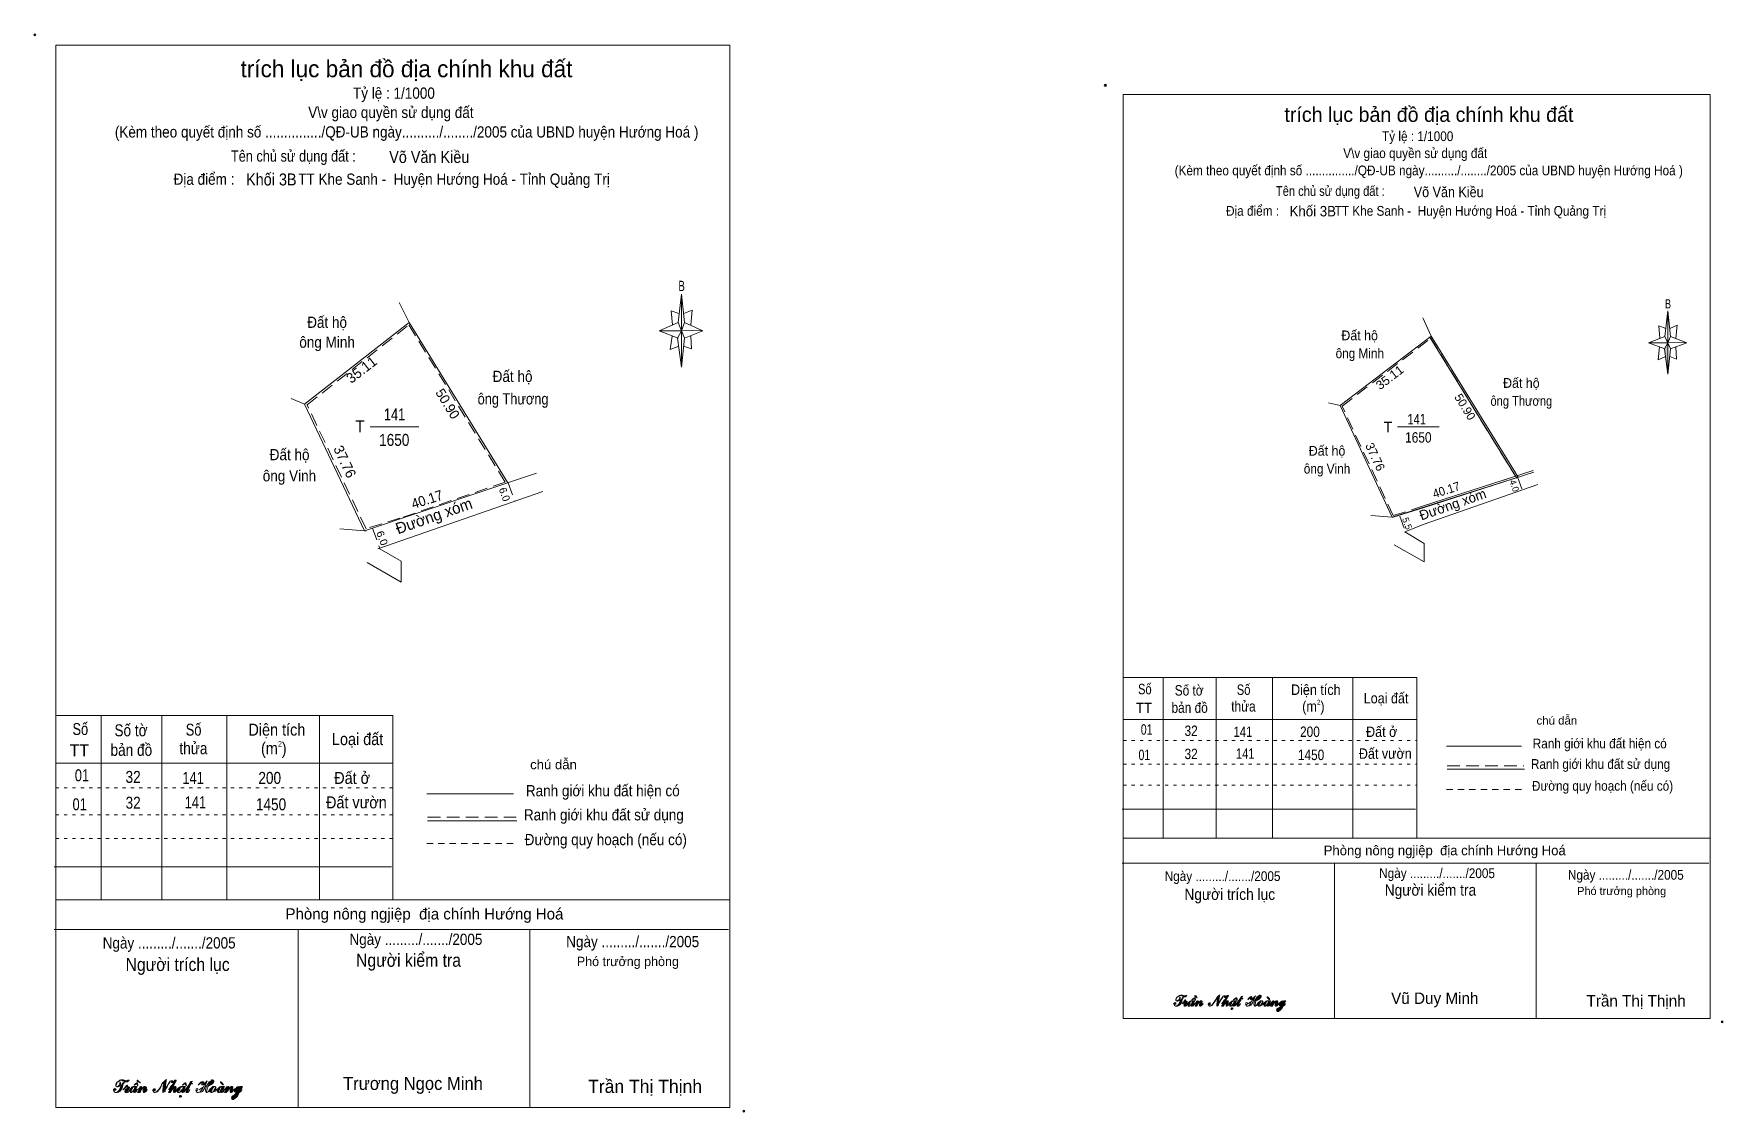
# Model space of a CAD drawing. Header units: centimetres. Extents: x -5.1 to 46.7, y -1.8 to 31.3.
import ezdxf
from ezdxf.enums import TextEntityAlignment as Align

# ---------------------------------------------------------------- set-up
doc = ezdxf.new("R2010")
doc.units = ezdxf.units.CM
doc.header["$LTSCALE"] = 0.13
doc.header["$PDMODE"] = 32
doc.header["$PDSIZE"] = 0.065
for name, pattern in [('DOTTED', [1.5, 0.3, -1.2]), ('MEDIUM_DASHED', [4.5, 3, -1.5]), ('SHORT_DASHED', [2.7, 1.5, -1.2])]:
    doc.linetypes.add(name, pattern=pattern)
for name, color, linetype, lineweight in [('1', 7, 'DOTTED', 13), ('2', 7, 'MEDIUM_DASHED', 13), ('33', 7, 'Continuous', 13), ('34', 7, 'Continuous', 13), ('5', 7, 'Continuous', 13)]:
    doc.layers.add(name, color=color, linetype=linetype, lineweight=lineweight)
doc.layers.add('51', color=7, linetype='Continuous')

msp = doc.modelspace()

# ---------------------------------------------------------------- texts
at = {"layer": '1'}
for height, width, p in [(0.15, 0.8, (34.315, 10.73)), (0.172, 0.75, (2.45, 9.44))]:
    msp.add_text('2', height=height, dxfattribs=dict(at, width=width)).set_placement(p, align=Align.CENTER)
at = {"layer": '2'}
for s, height, width, p in [('Đất hộ', 0.3445, 0.9, (3.895, 22.29)), ('ông Minh', 0.3445, 0.9, (3.895, 21.68)), ('Đất hộ', 0.3, 0.95, (35.57, 21.91)), ('ông Minh', 0.3, 0.9, (35.575, 21.36)), ('Đất hộ', 0.3445, 0.9, (9.585, 20.63)), ('Đất hộ', 0.3, 0.95, (40.53, 20.45)), ('ông Thương', 0.3445, 0.85, (9.6, 19.94)), ('ông Thương', 0.3, 0.85, (40.53, 19.9)), ('Đất hộ', 0.3, 0.95, (34.57, 18.37)), ('Đất hộ', 0.3445, 0.9, (2.745, 18.23)), ('ông Vinh', 0.3445, 0.9, (2.74, 17.58)), ('ông Vinh', 0.3, 0.9, (34.57, 17.82))]:
    msp.add_text(s, height=height, dxfattribs=dict(at, width=width)).set_placement(p, align=Align.CENTER)
for s, height, rotation, p in [('6.0', 0.23, 289.747, (9.231, 17.144)), ('Đường xóm', 0.3, 19.268, (38.475, 16.733)), ('4.0', 0.2, 289.747, (40.22, 17.414)), ('Đường xóm', 0.3445, 19.268, (7.228, 16.36)), ('5.5', 0.2, 290.41, (36.933, 16.255))]:
    msp.add_text(s, height=height, rotation=rotation, dxfattribs=at).set_placement(p, align=Align.CENTER)
at = {"layer": '2', "width": 1.05}
msp.add_text('6.0', height=0.23, rotation=290.41, dxfattribs=at).set_placement((5.476, 15.8), align=Align.CENTER)
at = {"layer": '33'}
for s, height, width, p in [('141', 0.3674, 0.8, (5.965, 19.45)), ('141', 0.32, 0.8, (37.32, 19.33)), ('1650', 0.3674, 0.85, (5.955, 18.67)), ('1650', 0.32, 0.85, (37.37, 18.77)), ('01', 0.32, 0.75, (29.035, 9.81)), ('32', 0.32, 0.85, (30.4, 9.77)), ('141', 0.32, 0.8, (31.99, 9.74)), ('200', 0.32, 0.85, (34.045, 9.74)), ('Đất ở ', 0.32, 0.9, (36.3, 9.74)), ('01', 0.32, 0.75, (28.965, 9.03)), ('32', 0.32, 0.85, (30.4, 9.06)), ('141', 0.32, 0.8, (32.06, 9.07)), ('1450', 0.32, 0.85, (34.08, 9.03)), ('Đất vườn ', 0.32, 0.9, (36.41, 9.07)), ('01', 0.3674, 0.8, (-3.625, 8.38)), ('32', 0.3674, 0.85, (-2.055, 8.33)), ('141', 0.3674, 0.8, (-0.215, 8.3)), ('200', 0.3674, 0.85, (2.135, 8.3)), ('Đất ở ', 0.3674, 0.9, (4.725, 8.3)), ('01', 0.3674, 0.8, (-3.695, 7.49)), ('32', 0.3674, 0.85, (-2.055, 7.54)), ('141', 0.3674, 0.8, (-0.145, 7.55)), ('1450', 0.3674, 0.85, (2.175, 7.49)), ('Đất vườn ', 0.3674, 0.9, (4.855, 7.55))]:
    msp.add_text(s, height=height, dxfattribs=dict(at, width=width)).set_placement(p, align=Align.CENTER)
at = {"layer": '33', "width": 0.95}
msp.add_text('T', height=0.367, dxfattribs=at).set_placement((5.05, 19.09), align=Align.RIGHT)
at = {"layer": '33'}
msp.add_text('T', height=0.32, dxfattribs=at).set_placement((36.57, 19.09), align=Align.RIGHT)
at = {"layer": '34'}
for s, height, width, p in [('Võ Văn Kiều ', 0.3674, 0.9, (5.8, 27.35)), ('Khối 3B', 0.3674, 0.9, (1.41, 26.66)), ('Võ Văn Kiều ', 0.32, 0.9, (37.23, 26.3)), ('Khối 3B', 0.32, 0.95, (33.42, 25.71))]:
    msp.add_text(s, height=height, dxfattribs=dict(at, width=width)).set_placement(p)
at = {"layer": '5'}
for s, height, p in [('trích lục bản đồ địa chính khu đất', 0.5168, (6.33, 29.98)), ('trích lục bản đồ địa chính khu đất', 0.45, (37.695, 28.61)), ('TT', 0.3674, (-3.705, 9.15)), ('Phòng nông ngjiệp  địa chính Hướng Hoá ', 0.3, (38.235, 6.11)), ('Phó trưởng phòng ', 0.25, (43.655, 4.89)), ('Phòng nông ngjiệp  địa chính Hướng Hoá ', 0.3445, (6.945, 4.14)), ('Phó trưởng phòng ', 0.2869, (13.175, 2.71)), ('Vũ Duy Minh', 0.35, (37.875, 1.55)), ('Trần Thị Thịnh', 0.35, (44.05, 1.47)), ('Trần Thị Thịnh', 0.4019, (13.65, -1.18))]:
    msp.add_text(s, height=height, dxfattribs=at).set_placement(p, align=Align.CENTER)
for s, height, width, p in [('Tỷ lệ : 1/1000', 0.3445, 0.9, (5.945, 29.32)), ('V\\v giao quyền sử dụng đất ', 0.3445, 0.9, (5.91, 28.73)), ('(Kèm theo quyết định số .............../QĐ-UB ngày........../......../2005 của UBND huyện Hướng Hoá )', 0.3445, 0.9, (6.335, 28.13)), ('Tỷ lệ : 1/1000', 0.3, 0.9, (37.35, 28.02)), ('Tên chủ sử dụng đất :', 0.3445, 0.85, (2.86, 27.39)), ('V\\v giao quyền sử dụng đất ', 0.3, 0.9, (37.325, 27.5)), ('Địa điểm :                 TT Khe Sanh -  Huyện Hướng Hoá - Tỉnh Quảng Trị ', 0.3445, 0.9, (5.935, 26.68)), ('(Kèm theo quyết định số .............../QĐ-UB ngày........../......../2005 của UBND huyện Hướng Hoá )', 0.3, 0.9, (37.69, 26.97)), ('Tên chủ sử dụng đất :', 0.3, 0.85, (34.67, 26.34)), ('Địa điểm :                 TT Khe Sanh -  Huyện Hướng Hoá - Tỉnh Quảng Trị ', 0.3, 0.9, (37.35, 25.73)), ('B', 0.316, 0.7, (14.77, 23.42)), ('B', 0.276, 0.75, (45.03, 22.89)), ('Số', 0.32, 0.8, (28.98, 11.05)), ('Số tờ', 0.32, 0.85, (30.34, 11.01)), ('Số', 0.32, 0.8, (32.01, 11.03)), ('Diện tích', 0.32, 0.9, (34.225, 11.03)), ('Loại đất', 0.32, 0.9, (36.38, 10.77)), ('TT', 0.32, 0.95, (28.955, 10.47)), ('bản đồ', 0.32, 0.85, (30.355, 10.48)), ('thửa', 0.32, 0.85, (32.005, 10.52)), ('(m )', 0.32, 0.9, (34.15, 10.52)), ('chú dẫn', 0.25, 1.05, (41.62, 10.12)), ('Số', 0.3674, 0.8, (-3.675, 9.8)), ('Số tờ', 0.3674, 0.85, (-2.12, 9.76)), ('Số', 0.3674, 0.8, (-0.2, 9.78)), ('Diện tích', 0.3674, 0.9, (2.355, 9.78)), ('Loại đất', 0.3674, 0.9, (4.83, 9.49)), ('bản đồ', 0.3674, 0.85, (-2.11, 9.16)), ('thửa', 0.3674, 0.85, (-0.205, 9.21)), ('(m )', 0.3674, 0.9, (2.26, 9.21)), ('Ranh giới khu đất hiện có ', 0.3, 0.9, (42.985, 9.39)), ('chú dẫn', 0.2869, 1.05, (10.84, 8.75)), ('Ranh giới khu đất sử dụng', 0.3, 0.9, (42.96, 8.76)), ('Ranh giới khu đất hiện có ', 0.3445, 0.9, (12.41, 7.92)), ('Đường quy hoạch (nếu có)', 0.3, 0.9, (43.02, 8.09)), ('Ranh giới khu đất sử dụng', 0.3445, 0.9, (12.385, 7.18)), ('Đường quy hoạch (nếu có)', 0.3445, 0.9, (12.445, 6.42)), ('Ngày ........./......./2005', 0.3, 0.9, (37.945, 5.41)), ('Ngày ........./......./2005', 0.3, 0.9, (31.365, 5.32)), ('Người kiểm tra ', 0.35, 0.9, (37.8, 4.87)), ('Ngày ........./......./2005', 0.3, 0.9, (43.735, 5.36)), ('Người trích lục', 0.35, 0.9, (31.585, 4.74)), ('Ngày ........./......./2005', 0.3445, 0.9, (6.62, 3.36)), ('Ngày ........./......./2005', 0.3445, 0.9, (13.27, 3.29)), ('Ngày ........./......./2005', 0.3445, 0.9, (-0.95, 3.25)), ('Người kiểm tra ', 0.4019, 0.9, (6.46, 2.69)), ('Người trích lục', 0.4019, 0.9, (-0.69, 2.56)), ('Trương Ngọc Minh', 0.4, 0.95, (6.53, -1.09))]:
    msp.add_text(s, height=height, dxfattribs=dict(at, width=width)).set_placement(p, align=Align.CENTER)
at = {"layer": '51'}
for s, height, rotation, p in [('35.11', 0.31, 37.395, (5.046, 20.883)), ('50.90', 0.2984, 301.676, (7.466, 19.883)), ('50.90', 0.26, 301.676, (38.692, 19.798)), ('37.76', 0.31, 295.052, (4.299, 18.121)), ('37.76', 0.27, 295.052, (35.923, 18.277))]:
    msp.add_text(s, height=height, rotation=rotation, dxfattribs=at).set_placement(p, align=Align.CENTER)
for s, height, rotation, width, p in [('35.11', 0.27, 37.395, 1.05, (36.573, 20.663)), ('40.17', 0.3097, 17.734, 0.95, (7.008, 16.88)), ('40.17', 0.2698, 17.734, 0.95, (38.269, 17.191))]:
    msp.add_text(s, height=height, rotation=rotation, dxfattribs=dict(at, width=width)).set_placement(p, align=Align.CENTER)

# ---------------------------------------------------------------- hatches: boundary and pattern name
at = {"layer": '5'}
for points in [[(45.02, 21.83), (45.02, 20.87), (44.92, 21.65)], [(30.02, 1.54), (29.98, 1.5), (29.96, 1.49), (29.95, 1.49), (29.94, 1.48), (29.91, 1.49), (29.89, 1.5), (29.89, 1.51), (29.89, 1.53), (29.91, 1.54), (29.93, 1.54), (29.94, 1.56), (29.93, 1.58), (29.91, 1.59), (29.9, 1.58), (29.88, 1.57), (29.87, 1.56), (29.87, 1.54), (29.88, 1.52), (29.89, 1.5), (29.92, 1.48), (29.95, 1.48), (29.98, 1.48), (30, 1.49), (30.02, 1.5), (30.04, 1.51), (30.07, 1.54), (30.1, 1.58), (30.11, 1.6), (30.12, 1.63), (30.13, 1.68), (30.14, 1.71), (30.16, 1.74), (30.17, 1.76), (30.17, 1.76), (30.16, 1.76), (30.13, 1.73), (30.11, 1.71), (30.1, 1.69), (30.07, 1.64), (30.04, 1.59), (30.02, 1.54)], [(30.05, 1.77), (30.04, 1.73), (30.04, 1.71), (30.04, 1.71), (30.03, 1.69), (30, 1.66), (29.98, 1.64), (29.97, 1.64), (29.95, 1.64), (29.94, 1.65), (29.93, 1.67), (29.94, 1.7), (29.95, 1.72), (29.96, 1.75), (29.99, 1.77), (30.03, 1.8), (30.06, 1.81), (30.08, 1.81), (30.1, 1.81), (30.12, 1.8), (30.13, 1.8), (30.14, 1.8), (30.16, 1.79), (30.19, 1.77), (30.21, 1.77), (30.23, 1.77), (30.24, 1.78), (30.26, 1.8), (30.27, 1.81), (30.27, 1.81), (30.26, 1.81), (30.25, 1.81), (30.24, 1.81), (30.22, 1.8), (30.17, 1.81), (30.14, 1.82), (30.11, 1.82), (30.07, 1.82), (30.04, 1.81), (30.01, 1.79), (29.98, 1.77), (29.96, 1.75), (29.94, 1.72), (29.93, 1.7), (29.93, 1.67), (29.93, 1.66), (29.94, 1.65), (29.95, 1.64), (29.97, 1.63), (29.99, 1.63), (30.01, 1.64), (30.03, 1.65), (30.05, 1.67), (30.06, 1.69), (30.06, 1.72), (30.06, 1.75), (30.05, 1.77), (30.05, 1.77)], [(30.3, 1.56), (30.26, 1.51), (30.24, 1.49), (30.22, 1.49), (30.21, 1.49), (30.22, 1.51), (30.27, 1.59), (30.28, 1.61), (30.27, 1.62), (30.26, 1.63), (30.22, 1.65), (30.22, 1.66), (30.23, 1.67), (30.23, 1.68), (30.23, 1.68), (30.22, 1.68), (30.21, 1.67), (30.21, 1.66), (30.21, 1.65), (30.14, 1.56), (30.14, 1.55), (30.22, 1.64), (30.24, 1.62), (30.24, 1.62), (30.23, 1.6), (30.19, 1.55), (30.18, 1.51), (30.19, 1.49), (30.2, 1.48), (30.21, 1.48), (30.23, 1.48), (30.25, 1.49), (30.28, 1.53), (30.3, 1.55)], [(30.29, 1.56), (30.36, 1.56), (30.36, 1.57), (30.36, 1.57), (30.37, 1.59), (30.38, 1.61), (30.4, 1.62), (30.41, 1.64), (30.42, 1.64), (30.43, 1.64), (30.44, 1.63), (30.44, 1.62), (30.43, 1.6), (30.42, 1.56), (30.46, 1.56), (30.48, 1.59), (30.48, 1.59), (30.48, 1.59), (30.48, 1.6), (30.48, 1.6), (30.49, 1.61), (30.49, 1.61), (30.5, 1.63), (30.51, 1.64), (30.51, 1.64), (30.5, 1.64), (30.49, 1.64), (30.48, 1.64), (30.47, 1.64), (30.47, 1.64), (30.46, 1.64), (30.45, 1.63), (30.45, 1.62), (30.44, 1.63), (30.43, 1.64), (30.41, 1.64), (30.39, 1.64), (30.37, 1.63), (30.32, 1.59), (30.31, 1.58), (30.3, 1.57), (30.3, 1.57)], [(30.29, 1.56), (30.29, 1.56), (30.29, 1.56), (30.29, 1.55), (30.29, 1.55), (30.3, 1.55), (30.3, 1.56), (30.3, 1.56), (30.3, 1.56), (30.3, 1.54), (30.3, 1.53), (30.3, 1.51), (30.31, 1.49), (30.32, 1.48), (30.34, 1.48), (30.35, 1.48), (30.36, 1.49), (30.39, 1.51), (30.4, 1.52), (30.4, 1.53), (30.4, 1.51), (30.41, 1.5), (30.41, 1.49), (30.42, 1.48), (30.43, 1.48), (30.46, 1.49), (30.49, 1.52), (30.51, 1.55), (30.51, 1.56), (30.48, 1.53), (30.47, 1.51), (30.46, 1.5), (30.45, 1.49), (30.44, 1.49), (30.43, 1.49), (30.43, 1.49), (30.43, 1.5), (30.44, 1.51), (30.46, 1.56), (30.42, 1.56), (30.41, 1.56), (30.4, 1.54), (30.39, 1.53), (30.38, 1.51), (30.36, 1.49), (30.34, 1.48), (30.33, 1.49), (30.33, 1.5), (30.33, 1.52), (30.35, 1.55), (30.36, 1.56)], [(30.42, 1.69), (30.43, 1.68), (30.5, 1.71), (30.52, 1.67), (30.53, 1.67), (30.52, 1.74), (30.5, 1.74)], [(30.59, 1.74), (30.54, 1.8), (30.52, 1.81), (30.51, 1.81), (30.51, 1.8), (30.51, 1.8), (30.51, 1.79), (30.52, 1.78), (30.58, 1.74)], [(30.59, 1.74), (30.54, 1.8), (30.52, 1.81), (30.51, 1.81), (30.51, 1.8), (30.51, 1.8), (30.51, 1.79), (30.52, 1.78), (30.58, 1.74)], [(30.61, 1.64), (30.58, 1.63), (30.56, 1.6), (30.52, 1.56), (30.52, 1.55), (30.56, 1.6), (30.57, 1.62), (30.58, 1.63), (30.6, 1.64), (30.6, 1.64), (30.6, 1.63), (30.6, 1.63), (30.58, 1.59), (30.56, 1.55), (30.53, 1.5), (30.52, 1.48), (30.52, 1.48), (30.53, 1.48), (30.53, 1.48), (30.54, 1.48), (30.56, 1.48), (30.57, 1.48), (30.59, 1.51), (30.62, 1.56), (30.64, 1.57), (30.65, 1.59), (30.67, 1.62), (30.69, 1.64), (30.71, 1.64), (30.71, 1.63), (30.7, 1.6), (30.67, 1.56), (30.66, 1.54), (30.66, 1.52), (30.66, 1.5), (30.67, 1.49), (30.68, 1.48), (30.69, 1.48), (30.71, 1.49), (30.73, 1.51), (30.77, 1.55), (30.77, 1.56), (30.75, 1.54), (30.72, 1.5), (30.7, 1.49), (30.69, 1.48), (30.68, 1.49), (30.7, 1.52), (30.73, 1.57), (30.74, 1.59), (30.74, 1.6), (30.74, 1.62), (30.73, 1.63), (30.72, 1.64), (30.71, 1.64), (30.68, 1.62), (30.63, 1.57), (30.62, 1.56), (30.61, 1.55), (30.62, 1.56), (30.62, 1.57), (30.62, 1.58), (30.63, 1.6), (30.63, 1.61), (30.63, 1.62), (30.62, 1.63), (30.61, 1.64)], [(31.25, 1.8), (31.23, 1.75), (31.21, 1.71), (31.2, 1.66), (31.2, 1.61), (31.19, 1.55), (31.19, 1.55), (31.19, 1.54), (31.19, 1.53), (31.19, 1.52), (31.19, 1.5), (31.19, 1.48), (31.24, 1.51), (31.24, 1.55), (31.29, 1.63), (31.34, 1.72), (31.38, 1.77), (31.39, 1.79), (31.41, 1.8), (31.43, 1.79), (31.43, 1.79), (31.43, 1.78), (31.42, 1.77), (31.42, 1.75), (31.44, 1.74), (31.46, 1.75), (31.46, 1.76), (31.45, 1.79), (31.44, 1.8), (31.43, 1.8), (31.4, 1.8), (31.38, 1.79), (31.34, 1.73), (31.33, 1.72), (31.31, 1.69), (31.27, 1.61), (31.25, 1.57), (31.25, 1.61), (31.25, 1.62), (31.25, 1.64), (31.25, 1.68), (31.26, 1.71), (31.26, 1.76), (31.26, 1.77), (31.27, 1.78), (31.27, 1.8), (31.28, 1.83), (31.25, 1.81), (31.21, 1.77), (31.18, 1.73), (31.16, 1.69), (31.12, 1.62), (31.08, 1.56), (31.06, 1.53), (31.03, 1.51), (31.01, 1.49), (30.98, 1.49), (30.95, 1.49), (30.94, 1.5), (30.93, 1.52), (30.94, 1.53), (30.97, 1.53), (30.98, 1.54), (30.99, 1.55), (30.98, 1.57), (30.97, 1.58), (30.96, 1.58), (30.95, 1.58), (30.93, 1.57), (30.92, 1.55), (30.92, 1.53), (30.93, 1.51), (30.94, 1.49), (30.96, 1.48), (30.98, 1.48), (31.01, 1.49), (31.04, 1.5), (31.06, 1.52), (31.08, 1.55), (31.11, 1.59), (31.13, 1.62), (31.16, 1.68), (31.18, 1.71), (31.2, 1.74), (31.23, 1.78), (31.25, 1.79), (31.25, 1.8)], [(31.46, 1.72), (31.45, 1.7), (31.41, 1.66), (31.38, 1.61), (31.34, 1.56), (31.34, 1.55), (31.37, 1.6), (31.4, 1.63), (31.42, 1.66), (31.43, 1.66), (31.43, 1.66), (31.42, 1.64), (31.4, 1.6), (31.38, 1.57), (31.37, 1.55), (31.35, 1.51), (31.33, 1.48), (31.38, 1.48), (31.4, 1.51), (31.43, 1.55), (31.48, 1.61), (31.5, 1.63), (31.52, 1.64), (31.52, 1.63), (31.51, 1.61), (31.48, 1.56), (31.47, 1.54), (31.47, 1.52), (31.47, 1.5), (31.48, 1.49), (31.48, 1.48), (31.5, 1.48), (31.52, 1.49), (31.54, 1.51), (31.58, 1.55), (31.58, 1.56), (31.56, 1.53), (31.54, 1.52), (31.53, 1.5), (31.51, 1.49), (31.5, 1.49), (31.49, 1.49), (31.49, 1.49), (31.5, 1.5), (31.5, 1.5), (31.52, 1.53), (31.54, 1.57), (31.55, 1.61), (31.54, 1.63), (31.54, 1.64), (31.53, 1.64), (31.51, 1.64), (31.49, 1.62), (31.44, 1.57), (31.41, 1.54), (31.41, 1.53), (31.41, 1.54), (31.49, 1.69), (31.54, 1.79), (31.55, 1.8), (31.55, 1.81), (31.55, 1.81), (31.54, 1.81), (31.54, 1.81), (31.5, 1.81), (31.46, 1.72)], [(31.57, 1.56), (31.64, 1.56), (31.64, 1.57), (31.64, 1.57), (31.65, 1.59), (31.66, 1.61), (31.68, 1.62), (31.69, 1.64), (31.7, 1.64), (31.71, 1.64), (31.72, 1.63), (31.72, 1.62), (31.71, 1.6), (31.7, 1.56), (31.74, 1.56), (31.76, 1.59), (31.76, 1.59), (31.76, 1.59), (31.76, 1.6), (31.77, 1.6), (31.77, 1.61), (31.77, 1.61), (31.78, 1.63), (31.79, 1.64), (31.79, 1.64), (31.78, 1.64), (31.77, 1.64), (31.76, 1.64), (31.75, 1.64), (31.75, 1.64), (31.74, 1.64), (31.73, 1.63), (31.73, 1.62), (31.72, 1.63), (31.71, 1.64), (31.69, 1.64), (31.67, 1.64), (31.65, 1.63), (31.6, 1.59), (31.59, 1.58), (31.58, 1.57), (31.58, 1.57)], [(31.57, 1.56), (31.57, 1.56), (31.57, 1.56), (31.57, 1.55), (31.57, 1.55), (31.58, 1.55), (31.58, 1.56), (31.58, 1.56), (31.58, 1.56), (31.58, 1.54), (31.58, 1.53), (31.58, 1.51), (31.59, 1.49), (31.6, 1.48), (31.62, 1.48), (31.63, 1.48), (31.65, 1.49), (31.67, 1.51), (31.68, 1.52), (31.68, 1.53), (31.68, 1.51), (31.69, 1.5), (31.69, 1.49), (31.7, 1.48), (31.71, 1.48), (31.74, 1.49), (31.77, 1.52), (31.79, 1.55), (31.79, 1.56), (31.76, 1.53), (31.75, 1.51), (31.74, 1.5), (31.73, 1.49), (31.72, 1.49), (31.71, 1.49), (31.71, 1.49), (31.71, 1.5), (31.72, 1.51), (31.74, 1.56), (31.7, 1.56), (31.69, 1.56), (31.68, 1.54), (31.67, 1.53), (31.66, 1.51), (31.64, 1.49), (31.62, 1.48), (31.61, 1.49), (31.61, 1.5), (31.61, 1.52), (31.63, 1.55), (31.64, 1.56)], [(31.7, 1.69), (31.71, 1.68), (31.78, 1.71), (31.8, 1.67), (31.82, 1.67), (31.8, 1.74), (31.78, 1.74)], [(31.84, 1.61), (31.84, 1.61), (31.84, 1.61), (31.84, 1.61), (31.81, 1.55), (31.81, 1.52), (31.81, 1.5), (31.81, 1.49), (31.82, 1.48), (31.83, 1.48), (31.85, 1.48), (31.87, 1.5), (31.9, 1.53), (31.91, 1.55), (31.91, 1.56), (31.9, 1.54), (31.87, 1.5), (31.84, 1.48), (31.83, 1.49), (31.84, 1.51), (31.85, 1.54), (31.87, 1.57), (31.88, 1.59), (31.9, 1.63), (31.92, 1.67), (31.94, 1.71), (31.99, 1.71), (31.99, 1.72), (31.95, 1.72), (31.96, 1.74), (31.97, 1.76), (31.97, 1.77), (31.98, 1.78), (31.98, 1.79), (31.98, 1.79), (31.94, 1.78), (31.91, 1.73), (31.87, 1.67), (31.79, 1.56), (31.79, 1.55)], [(32.41, 1.67), (32.43, 1.71), (32.44, 1.74), (32.46, 1.76), (32.49, 1.8), (32.52, 1.81), (32.53, 1.81), (32.54, 1.8), (32.54, 1.8), (32.53, 1.77), (32.52, 1.75), (32.5, 1.72), (32.47, 1.69), (32.43, 1.67), (32.41, 1.67)], [(32.44, 1.56), (32.51, 1.56), (32.52, 1.59), (32.54, 1.62), (32.55, 1.64), (32.57, 1.64), (32.58, 1.64), (32.59, 1.62), (32.58, 1.59), (32.57, 1.57), (32.57, 1.56), (32.57, 1.56), (32.59, 1.56), (32.59, 1.56), (32.59, 1.57), (32.6, 1.58), (32.6, 1.6), (32.6, 1.62), (32.59, 1.63), (32.58, 1.64), (32.56, 1.64), (32.53, 1.64), (32.51, 1.62), (32.48, 1.6), (32.45, 1.58)], [(32.44, 1.56), (32.44, 1.56), (32.44, 1.55), (32.45, 1.56), (32.45, 1.56), (32.45, 1.56), (32.45, 1.56), (32.45, 1.56), (32.45, 1.56), (32.45, 1.56), (32.45, 1.55), (32.45, 1.55), (32.45, 1.54), (32.45, 1.54), (32.45, 1.53), (32.45, 1.53), (32.45, 1.51), (32.46, 1.5), (32.48, 1.48), (32.49, 1.48), (32.52, 1.49), (32.53, 1.49), (32.54, 1.5), (32.55, 1.5), (32.55, 1.5), (32.55, 1.5), (32.55, 1.5), (32.57, 1.51), (32.59, 1.52), (32.6, 1.54), (32.61, 1.55), (32.61, 1.56), (32.59, 1.52), (32.58, 1.52), (32.58, 1.52), (32.58, 1.52), (32.58, 1.52), (32.57, 1.52), (32.57, 1.51), (32.57, 1.51), (32.56, 1.51), (32.56, 1.51), (32.56, 1.51), (32.55, 1.51), (32.56, 1.52), (32.56, 1.52), (32.58, 1.55), (32.59, 1.56), (32.57, 1.56), (32.55, 1.53), (32.55, 1.53), (32.54, 1.52), (32.54, 1.52), (32.54, 1.51), (32.54, 1.51), (32.54, 1.51), (32.52, 1.49), (32.5, 1.48), (32.49, 1.49), (32.48, 1.5), (32.51, 1.56), (32.51, 1.56)], [(32.62, 1.56), (32.69, 1.56), (32.69, 1.57), (32.69, 1.57), (32.7, 1.59), (32.71, 1.61), (32.73, 1.62), (32.74, 1.64), (32.75, 1.64), (32.76, 1.64), (32.77, 1.63), (32.77, 1.62), (32.76, 1.6), (32.75, 1.56), (32.79, 1.56), (32.81, 1.59), (32.81, 1.59), (32.81, 1.59), (32.81, 1.6), (32.82, 1.6), (32.82, 1.61), (32.82, 1.61), (32.83, 1.63), (32.84, 1.64), (32.84, 1.64), (32.83, 1.64), (32.82, 1.64), (32.81, 1.64), (32.8, 1.64), (32.8, 1.64), (32.79, 1.64), (32.78, 1.63), (32.78, 1.62), (32.77, 1.63), (32.76, 1.64), (32.74, 1.64), (32.72, 1.64), (32.7, 1.63), (32.65, 1.59), (32.64, 1.58), (32.63, 1.57), (32.63, 1.57)], [(32.62, 1.56), (32.62, 1.56), (32.62, 1.56), (32.62, 1.55), (32.62, 1.55), (32.63, 1.55), (32.63, 1.56), (32.63, 1.56), (32.63, 1.56), (32.63, 1.54), (32.63, 1.53), (32.63, 1.51), (32.64, 1.49), (32.65, 1.48), (32.67, 1.48), (32.68, 1.48), (32.7, 1.49), (32.72, 1.51), (32.73, 1.52), (32.73, 1.53), (32.73, 1.51), (32.74, 1.5), (32.74, 1.49), (32.75, 1.48), (32.76, 1.48), (32.79, 1.49), (32.82, 1.52), (32.84, 1.55), (32.84, 1.56), (32.81, 1.53), (32.8, 1.51), (32.79, 1.5), (32.78, 1.49), (32.77, 1.49), (32.76, 1.49), (32.76, 1.49), (32.76, 1.5), (32.77, 1.51), (32.79, 1.56), (32.75, 1.56), (32.74, 1.56), (32.73, 1.54), (32.72, 1.53), (32.71, 1.51), (32.69, 1.49), (32.67, 1.48), (32.66, 1.49), (32.66, 1.5), (32.66, 1.52), (32.68, 1.55), (32.69, 1.56)], [(32.81, 1.69), (32.76, 1.76), (32.74, 1.77), (32.73, 1.77), (32.73, 1.76), (32.73, 1.76), (32.73, 1.75), (32.74, 1.74), (32.79, 1.69)], [(32.81, 1.69), (32.76, 1.76), (32.74, 1.77), (32.73, 1.77), (32.73, 1.76), (32.73, 1.76), (32.73, 1.75), (32.74, 1.74), (32.79, 1.69)], [(32.93, 1.64), (32.9, 1.63), (32.88, 1.6), (32.84, 1.56), (32.84, 1.55), (32.88, 1.6), (32.89, 1.62), (32.9, 1.63), (32.92, 1.64), (32.92, 1.64), (32.92, 1.63), (32.92, 1.63), (32.9, 1.59), (32.88, 1.55), (32.85, 1.5), (32.84, 1.48), (32.84, 1.48), (32.85, 1.48), (32.85, 1.48), (32.86, 1.48), (32.88, 1.48), (32.89, 1.48), (32.91, 1.51), (32.94, 1.56), (32.96, 1.57), (32.97, 1.59), (32.99, 1.62), (33.01, 1.64), (33.03, 1.64), (33.03, 1.63), (33.02, 1.6), (32.99, 1.56), (32.98, 1.54), (32.98, 1.52), (32.98, 1.5), (32.99, 1.49), (33, 1.48), (33.01, 1.48), (33.03, 1.49), (33.05, 1.51), (33.09, 1.55), (33.09, 1.56), (33.07, 1.54), (33.04, 1.5), (33.02, 1.49), (33.01, 1.48), (33, 1.49), (33.02, 1.52), (33.05, 1.57), (33.06, 1.59), (33.06, 1.6), (33.06, 1.62), (33.05, 1.63), (33.04, 1.64), (33.03, 1.64), (33, 1.62), (32.95, 1.57), (32.94, 1.56), (32.93, 1.55), (32.94, 1.56), (32.94, 1.57), (32.94, 1.58), (32.95, 1.6), (32.95, 1.61), (32.95, 1.62), (32.94, 1.63), (32.93, 1.64)], [(33.24, 1.61), (33.24, 1.62), (33.23, 1.63), (33.21, 1.64), (33.17, 1.63), (33.15, 1.62), (33.14, 1.6), (33.11, 1.58), (33.09, 1.56), (33.09, 1.55), (33.1, 1.56), (33.1, 1.54), (33.1, 1.52), (33.11, 1.49), (33.13, 1.48), (33.15, 1.48), (33.17, 1.49), (33.18, 1.5), (33.18, 1.5), (33.18, 1.49), (33.17, 1.49), (33.17, 1.47), (33.16, 1.47), (33.14, 1.46), (33.1, 1.44), (33.06, 1.42), (33.03, 1.39), (33.02, 1.36), (33.03, 1.34), (33.04, 1.33), (33.05, 1.32), (33.06, 1.32), (33.08, 1.32), (33.09, 1.33), (33.12, 1.35), (33.15, 1.38), (33.18, 1.41), (33.22, 1.48), (33.26, 1.51), (33.27, 1.52), (33.28, 1.53), (33.29, 1.55), (33.29, 1.56), (33.29, 1.55), (33.28, 1.54), (33.26, 1.52), (33.24, 1.5), (33.22, 1.49), (33.27, 1.58), (33.29, 1.6), (33.3, 1.62), (33.3, 1.63), (33.31, 1.64), (33.3, 1.64), (33.26, 1.64)], [(33.16, 1.57), (33.19, 1.62), (33.22, 1.64), (33.23, 1.63), (33.24, 1.62), (33.23, 1.58), (33.2, 1.54), (33.18, 1.51), (33.15, 1.49), (33.13, 1.49), (33.13, 1.49), (33.13, 1.5), (33.14, 1.53), (33.16, 1.57)], [(31.63, 1.4), (31.63, 1.39), (31.64, 1.38), (31.65, 1.38), (31.67, 1.39), (31.68, 1.4), (31.68, 1.41), (31.67, 1.42), (31.66, 1.43), (31.65, 1.43), (31.64, 1.42), (31.63, 1.41)], [(33.06, 1.33), (33.04, 1.33), (33.04, 1.35), (33.05, 1.38), (33.07, 1.41), (33.13, 1.45), (33.15, 1.46), (33.16, 1.46), (33.13, 1.4), (33.09, 1.35), (33.08, 1.33), (33.06, 1.33)], [(-2.48, -1.1), (-2.53, -1.15), (-2.55, -1.16), (-2.56, -1.16), (-2.58, -1.17), (-2.62, -1.16), (-2.64, -1.15), (-2.64, -1.14), (-2.64, -1.11), (-2.62, -1.1), (-2.59, -1.1), (-2.58, -1.08), (-2.59, -1.06), (-2.62, -1.05), (-2.63, -1.06), (-2.65, -1.07), (-2.66, -1.08), (-2.66, -1.1), (-2.65, -1.13), (-2.64, -1.15), (-2.61, -1.17), (-2.56, -1.17), (-2.53, -1.17), (-2.5, -1.16), (-2.48, -1.15), (-2.46, -1.14), (-2.43, -1.1), (-2.4, -1.06), (-2.39, -1.03), (-2.38, -0.99), (-2.37, -0.94), (-2.36, -0.9), (-2.33, -0.87), (-2.32, -0.85), (-2.32, -0.85), (-2.33, -0.85), (-2.37, -0.88), (-2.39, -0.9), (-2.4, -0.93), (-2.43, -0.98), (-2.46, -1.05), (-2.48, -1.1)], [(-2.45, -0.84), (-2.46, -0.88), (-2.46, -0.9), (-2.46, -0.9), (-2.47, -0.93), (-2.5, -0.96), (-2.53, -0.98), (-2.54, -0.98), (-2.56, -0.98), (-2.58, -0.97), (-2.59, -0.95), (-2.58, -0.92), (-2.56, -0.89), (-2.55, -0.86), (-2.51, -0.84), (-2.47, -0.81), (-2.44, -0.79), (-2.42, -0.79), (-2.4, -0.79), (-2.38, -0.81), (-2.37, -0.81), (-2.36, -0.81), (-2.33, -0.82), (-2.3, -0.84), (-2.27, -0.84), (-2.23, -0.84), (-2.22, -0.83), (-2.19, -0.81), (-2.18, -0.79), (-2.18, -0.79), (-2.19, -0.79), (-2.21, -0.79), (-2.22, -0.79), (-2.25, -0.81), (-2.32, -0.79), (-2.36, -0.78), (-2.39, -0.78), (-2.43, -0.78), (-2.46, -0.79), (-2.49, -0.82), (-2.53, -0.84), (-2.55, -0.86), (-2.58, -0.89), (-2.59, -0.92), (-2.59, -0.95), (-2.59, -0.96), (-2.58, -0.97), (-2.56, -0.98), (-2.54, -0.99), (-2.51, -0.99), (-2.49, -0.98), (-2.47, -0.97), (-2.45, -0.95), (-2.44, -0.93), (-2.44, -0.89), (-2.44, -0.86), (-2.45, -0.84), (-2.45, -0.84)], [(-2.15, -1.08), (-2.19, -1.14), (-2.22, -1.16), (-2.25, -1.16), (-2.27, -1.16), (-2.25, -1.14), (-2.18, -1.05), (-2.17, -1.01), (-2.18, -1), (-2.19, -0.99), (-2.25, -0.97), (-2.25, -0.96), (-2.23, -0.95), (-2.23, -0.94), (-2.23, -0.94), (-2.25, -0.94), (-2.27, -0.95), (-2.27, -0.96), (-2.27, -0.97), (-2.36, -1.08), (-2.36, -1.09), (-2.25, -0.98), (-2.22, -1), (-2.22, -1), (-2.23, -1.03), (-2.3, -1.09), (-2.31, -1.14), (-2.3, -1.16), (-2.29, -1.17), (-2.27, -1.17), (-2.23, -1.17), (-2.21, -1.16), (-2.17, -1.11), (-2.15, -1.09)], [(-2.16, -1.08), (-2.09, -1.08), (-2.09, -1.07), (-2.09, -1.07), (-2.08, -1.05), (-2.06, -1.01), (-2.04, -1), (-2.03, -0.98), (-2.02, -0.98), (-2.01, -0.98), (-2, -0.99), (-2, -1), (-2.01, -1.03), (-2.02, -1.08), (-1.98, -1.08), (-1.96, -1.05), (-1.96, -1.05), (-1.96, -1.05), (-1.96, -1.03), (-1.96, -1.03), (-1.95, -1.01), (-1.95, -1.01), (-1.94, -0.99), (-1.93, -0.98), (-1.93, -0.98), (-1.94, -0.98), (-1.95, -0.98), (-1.96, -0.98), (-1.97, -0.98), (-1.97, -0.98), (-1.98, -0.98), (-1.99, -0.99), (-1.99, -1), (-2, -0.99), (-2.01, -0.98), (-2.03, -0.98), (-2.05, -0.98), (-2.08, -0.99), (-2.13, -1.05), (-2.14, -1.06), (-2.15, -1.07), (-2.15, -1.07)], [(-2.02, -0.93), (-2.01, -0.94), (-1.94, -0.9), (-1.92, -0.95), (-1.91, -0.95), (-1.92, -0.87), (-1.94, -0.87)], [(-1.83, -0.87), (-1.9, -0.81), (-1.92, -0.79), (-1.93, -0.79), (-1.93, -0.81), (-1.93, -0.81), (-1.93, -0.82), (-1.92, -0.83), (-1.84, -0.87)], [(-1.83, -0.87), (-1.9, -0.81), (-1.92, -0.79), (-1.93, -0.79), (-1.93, -0.81), (-1.93, -0.81), (-1.93, -0.82), (-1.92, -0.83), (-1.84, -0.87)], [(-1.81, -0.98), (-1.84, -0.99), (-1.86, -1.03), (-1.92, -1.08), (-1.92, -1.09), (-1.86, -1.03), (-1.85, -1), (-1.84, -0.99), (-1.82, -0.98), (-1.82, -0.98), (-1.82, -0.99), (-1.82, -0.99), (-1.84, -1.05), (-1.86, -1.09), (-1.91, -1.15), (-1.92, -1.17), (-1.92, -1.17), (-1.91, -1.17), (-1.91, -1.17), (-1.9, -1.17), (-1.86, -1.17), (-1.85, -1.17), (-1.83, -1.14), (-1.8, -1.08), (-1.77, -1.07), (-1.76, -1.05), (-1.74, -1), (-1.72, -0.98), (-1.7, -0.98), (-1.7, -0.99), (-1.71, -1.03), (-1.74, -1.08), (-1.75, -1.1), (-1.75, -1.13), (-1.75, -1.15), (-1.74, -1.16), (-1.73, -1.17), (-1.72, -1.17), (-1.7, -1.16), (-1.67, -1.14), (-1.62, -1.09), (-1.62, -1.08), (-1.64, -1.1), (-1.69, -1.15), (-1.71, -1.16), (-1.72, -1.17), (-1.73, -1.16), (-1.71, -1.13), (-1.67, -1.07), (-1.65, -1.05), (-1.65, -1.03), (-1.65, -1), (-1.67, -0.99), (-1.69, -0.98), (-1.7, -0.98), (-1.73, -1), (-1.78, -1.07), (-1.8, -1.08), (-1.81, -1.09), (-1.8, -1.08), (-1.8, -1.07), (-1.8, -1.06), (-1.78, -1.03), (-1.78, -1.01), (-1.78, -1), (-1.8, -0.99), (-1.81, -0.98)], [(-1.06, -0.81), (-1.08, -0.86), (-1.11, -0.9), (-1.13, -0.96), (-1.13, -1.01), (-1.14, -1.09), (-1.14, -1.09), (-1.14, -1.1), (-1.14, -1.11), (-1.14, -1.13), (-1.14, -1.15), (-1.14, -1.17), (-1.07, -1.14), (-1.07, -1.09), (-1.01, -0.99), (-0.96, -0.89), (-0.92, -0.84), (-0.91, -0.82), (-0.89, -0.81), (-0.86, -0.82), (-0.86, -0.82), (-0.86, -0.83), (-0.88, -0.84), (-0.88, -0.86), (-0.85, -0.87), (-0.83, -0.86), (-0.83, -0.85), (-0.84, -0.82), (-0.85, -0.81), (-0.86, -0.81), (-0.9, -0.81), (-0.92, -0.82), (-0.96, -0.88), (-0.97, -0.89), (-0.99, -0.93), (-1.04, -1.01), (-1.06, -1.07), (-1.06, -1.01), (-1.06, -1), (-1.06, -0.98), (-1.06, -0.94), (-1.05, -0.9), (-1.05, -0.85), (-1.05, -0.84), (-1.04, -0.83), (-1.04, -0.81), (-1.03, -0.77), (-1.06, -0.79), (-1.11, -0.84), (-1.16, -0.88), (-1.18, -0.93), (-1.22, -1), (-1.27, -1.08), (-1.3, -1.11), (-1.33, -1.14), (-1.35, -1.16), (-1.38, -1.16), (-1.42, -1.16), (-1.43, -1.15), (-1.44, -1.13), (-1.43, -1.11), (-1.39, -1.11), (-1.38, -1.1), (-1.37, -1.09), (-1.38, -1.07), (-1.39, -1.06), (-1.41, -1.06), (-1.42, -1.06), (-1.44, -1.07), (-1.45, -1.09), (-1.45, -1.11), (-1.44, -1.14), (-1.43, -1.16), (-1.41, -1.17), (-1.38, -1.17), (-1.35, -1.16), (-1.32, -1.15), (-1.3, -1.13), (-1.27, -1.09), (-1.23, -1.05), (-1.21, -1), (-1.18, -0.94), (-1.16, -0.9), (-1.13, -0.87), (-1.08, -0.83), (-1.06, -0.82), (-1.06, -0.81)], [(-0.83, -0.89), (-0.84, -0.92), (-0.89, -0.96), (-0.92, -1.01), (-0.96, -1.08), (-0.96, -1.09), (-0.93, -1.03), (-0.9, -0.99), (-0.88, -0.96), (-0.86, -0.96), (-0.86, -0.96), (-0.88, -0.98), (-0.9, -1.03), (-0.92, -1.07), (-0.93, -1.09), (-0.95, -1.14), (-0.97, -1.17), (-0.92, -1.17), (-0.9, -1.14), (-0.86, -1.09), (-0.81, -1.01), (-0.79, -0.99), (-0.76, -0.98), (-0.76, -0.99), (-0.78, -1.01), (-0.81, -1.08), (-0.82, -1.1), (-0.82, -1.13), (-0.82, -1.15), (-0.81, -1.16), (-0.81, -1.17), (-0.79, -1.17), (-0.76, -1.16), (-0.74, -1.14), (-0.7, -1.09), (-0.7, -1.08), (-0.72, -1.11), (-0.74, -1.13), (-0.75, -1.15), (-0.78, -1.16), (-0.79, -1.16), (-0.8, -1.16), (-0.8, -1.16), (-0.79, -1.15), (-0.79, -1.15), (-0.76, -1.11), (-0.74, -1.07), (-0.73, -1.01), (-0.74, -0.99), (-0.74, -0.98), (-0.75, -0.98), (-0.78, -0.98), (-0.8, -1), (-0.85, -1.07), (-0.89, -1.1), (-0.89, -1.11), (-0.89, -1.1), (-0.8, -0.93), (-0.74, -0.82), (-0.73, -0.81), (-0.73, -0.79), (-0.73, -0.79), (-0.74, -0.79), (-0.74, -0.79), (-0.79, -0.79), (-0.83, -0.89)], [(-0.71, -1.08), (-0.62, -1.08), (-0.62, -1.07), (-0.62, -1.07), (-0.61, -1.05), (-0.6, -1.01), (-0.57, -1), (-0.56, -0.98), (-0.54, -0.98), (-0.53, -0.98), (-0.52, -0.99), (-0.52, -1), (-0.53, -1.03), (-0.54, -1.08), (-0.5, -1.08), (-0.48, -1.05), (-0.48, -1.05), (-0.48, -1.05), (-0.48, -1.03), (-0.47, -1.03), (-0.47, -1.01), (-0.47, -1.01), (-0.46, -0.99), (-0.45, -0.98), (-0.45, -0.98), (-0.46, -0.98), (-0.47, -0.98), (-0.48, -0.98), (-0.49, -0.98), (-0.49, -0.98), (-0.5, -0.98), (-0.51, -0.99), (-0.51, -1), (-0.52, -0.99), (-0.53, -0.98), (-0.56, -0.98), (-0.58, -0.98), (-0.61, -0.99), (-0.68, -1.05), (-0.69, -1.06), (-0.7, -1.07), (-0.7, -1.07)], [(-0.54, -0.93), (-0.53, -0.94), (-0.46, -0.9), (-0.44, -0.95), (-0.42, -0.95), (-0.44, -0.87), (-0.46, -0.87)], [(-0.39, -1.01), (-0.39, -1.01), (-0.39, -1.01), (-0.39, -1.01), (-0.43, -1.09), (-0.43, -1.13), (-0.43, -1.15), (-0.43, -1.16), (-0.42, -1.17), (-0.4, -1.17), (-0.38, -1.17), (-0.36, -1.15), (-0.33, -1.11), (-0.32, -1.09), (-0.32, -1.08), (-0.33, -1.1), (-0.36, -1.15), (-0.39, -1.17), (-0.4, -1.16), (-0.39, -1.14), (-0.38, -1.1), (-0.36, -1.07), (-0.35, -1.05), (-0.33, -0.99), (-0.31, -0.95), (-0.29, -0.9), (-0.23, -0.9), (-0.23, -0.89), (-0.27, -0.89), (-0.26, -0.87), (-0.25, -0.85), (-0.25, -0.84), (-0.24, -0.83), (-0.24, -0.82), (-0.24, -0.82), (-0.29, -0.83), (-0.32, -0.88), (-0.36, -0.95), (-0.45, -1.08), (-0.45, -1.09)], [(0.26, -0.95), (0.28, -0.9), (0.29, -0.87), (0.31, -0.85), (0.35, -0.81), (0.38, -0.79), (0.39, -0.79), (0.41, -0.81), (0.41, -0.81), (0.39, -0.84), (0.38, -0.86), (0.36, -0.89), (0.32, -0.93), (0.28, -0.95), (0.26, -0.95)], [(0.29, -1.08), (0.37, -1.08), (0.38, -1.05), (0.41, -1), (0.42, -0.98), (0.44, -0.98), (0.45, -0.98), (0.47, -1), (0.45, -1.05), (0.44, -1.07), (0.44, -1.08), (0.44, -1.08), (0.47, -1.08), (0.47, -1.08), (0.47, -1.07), (0.48, -1.06), (0.48, -1.03), (0.48, -1), (0.47, -0.99), (0.45, -0.98), (0.43, -0.98), (0.39, -0.98), (0.37, -1), (0.34, -1.03), (0.3, -1.06)], [(0.52, -1.08), (0.59, -1.08), (0.59, -1.07), (0.59, -1.07), (0.6, -1.05), (0.61, -1.01), (0.63, -1), (0.64, -0.98), (0.65, -0.98), (0.66, -0.98), (0.67, -0.99), (0.67, -1), (0.66, -1.03), (0.65, -1.08), (0.7, -1.08), (0.72, -1.05), (0.72, -1.05), (0.72, -1.05), (0.72, -1.03), (0.73, -1.03), (0.73, -1.01), (0.73, -1.01), (0.74, -0.99), (0.75, -0.98), (0.75, -0.98), (0.74, -0.98), (0.73, -0.98), (0.72, -0.98), (0.71, -0.98), (0.71, -0.98), (0.7, -0.98), (0.69, -0.99), (0.69, -1), (0.67, -0.99), (0.66, -0.98), (0.64, -0.98), (0.62, -0.98), (0.6, -0.99), (0.55, -1.05), (0.54, -1.06), (0.53, -1.07), (0.53, -1.07)], [(0.72, -0.93), (0.66, -0.85), (0.64, -0.84), (0.63, -0.84), (0.63, -0.85), (0.63, -0.85), (0.63, -0.86), (0.64, -0.87), (0.7, -0.93)], [(0.72, -0.93), (0.66, -0.85), (0.64, -0.84), (0.63, -0.84), (0.63, -0.85), (0.63, -0.85), (0.63, -0.86), (0.64, -0.87), (0.7, -0.93)], [(0.87, -0.98), (0.82, -0.99), (0.79, -1.03), (0.75, -1.08), (0.75, -1.09), (0.79, -1.03), (0.8, -1), (0.82, -0.99), (0.84, -0.98), (0.84, -0.98), (0.84, -0.99), (0.84, -0.99), (0.82, -1.05), (0.79, -1.09), (0.76, -1.15), (0.75, -1.17), (0.75, -1.17), (0.76, -1.17), (0.76, -1.17), (0.77, -1.17), (0.79, -1.17), (0.8, -1.17), (0.83, -1.14), (0.88, -1.08), (0.9, -1.07), (0.91, -1.05), (0.93, -1), (0.95, -0.98), (0.97, -0.98), (0.97, -0.99), (0.96, -1.03), (0.93, -1.08), (0.92, -1.1), (0.92, -1.13), (0.92, -1.15), (0.93, -1.16), (0.94, -1.17), (0.95, -1.17), (0.97, -1.16), (0.99, -1.14), (1.03, -1.09), (1.03, -1.08), (1.01, -1.1), (0.98, -1.15), (0.96, -1.16), (0.95, -1.17), (0.94, -1.16), (0.96, -1.13), (0.99, -1.07), (1, -1.05), (1, -1.03), (1, -1), (0.99, -0.99), (0.98, -0.98), (0.97, -0.98), (0.94, -1), (0.89, -1.07), (0.88, -1.08), (0.87, -1.09), (0.88, -1.08), (0.88, -1.07), (0.88, -1.06), (0.89, -1.03), (0.89, -1.01), (0.89, -1), (0.88, -0.99), (0.87, -0.98)], [(1.23, -1.01), (1.23, -1), (1.22, -0.99), (1.19, -0.98), (1.14, -0.99), (1.12, -1), (1.11, -1.03), (1.06, -1.06), (1.03, -1.08), (1.03, -1.09), (1.05, -1.08), (1.05, -1.1), (1.05, -1.13), (1.06, -1.16), (1.1, -1.17), (1.12, -1.17), (1.14, -1.16), (1.15, -1.15), (1.15, -1.15), (1.15, -1.16), (1.14, -1.16), (1.14, -1.18), (1.13, -1.18), (1.11, -1.19), (1.05, -1.25), (1, -1.27), (0.97, -1.3), (0.96, -1.33), (0.97, -1.36), (0.98, -1.37), (0.99, -1.38), (1, -1.38), (1.02, -1.38), (1.03, -1.37), (1.07, -1.34), (1.12, -1.31), (1.15, -1.28), (1.2, -1.17), (1.25, -1.14), (1.26, -1.13), (1.27, -1.11), (1.28, -1.09), (1.28, -1.08), (1.28, -1.09), (1.27, -1.1), (1.25, -1.13), (1.23, -1.15), (1.2, -1.16), (1.26, -1.06), (1.28, -1.03), (1.29, -1), (1.29, -0.99), (1.3, -0.98), (1.29, -0.98), (1.25, -0.98)], [(1.13, -1.07), (1.16, -1), (1.2, -0.98), (1.22, -0.99), (1.23, -1), (1.22, -1.06), (1.18, -1.1), (1.15, -1.14), (1.12, -1.16), (1.1, -1.16), (1.1, -1.16), (1.1, -1.15), (1.11, -1.11), (1.13, -1.07)], [(-2.16, -1.08), (-2.16, -1.08), (-2.16, -1.08), (-2.16, -1.09), (-2.16, -1.09), (-2.15, -1.09), (-2.15, -1.08), (-2.15, -1.08), (-2.15, -1.08), (-2.15, -1.1), (-2.15, -1.11), (-2.15, -1.14), (-2.14, -1.16), (-2.13, -1.17), (-2.11, -1.17), (-2.1, -1.17), (-2.09, -1.16), (-2.05, -1.14), (-2.04, -1.13), (-2.04, -1.11), (-2.04, -1.14), (-2.03, -1.15), (-2.03, -1.16), (-2.02, -1.17), (-2.01, -1.17), (-1.98, -1.16), (-1.95, -1.13), (-1.93, -1.09), (-1.93, -1.08), (-1.96, -1.11), (-1.97, -1.14), (-1.98, -1.15), (-1.99, -1.16), (-2, -1.16), (-2.01, -1.16), (-2.01, -1.16), (-2.01, -1.15), (-2, -1.14), (-1.98, -1.08), (-2.02, -1.08), (-2.03, -1.08), (-2.04, -1.1), (-2.05, -1.11), (-2.06, -1.14), (-2.09, -1.16), (-2.11, -1.17), (-2.12, -1.16), (-2.12, -1.15), (-2.12, -1.13), (-2.1, -1.09), (-2.09, -1.08)], [(-0.71, -1.08), (-0.71, -1.08), (-0.71, -1.08), (-0.71, -1.09), (-0.71, -1.09), (-0.7, -1.09), (-0.7, -1.08), (-0.7, -1.08), (-0.7, -1.08), (-0.7, -1.1), (-0.7, -1.11), (-0.7, -1.14), (-0.69, -1.16), (-0.68, -1.17), (-0.65, -1.17), (-0.63, -1.17), (-0.61, -1.16), (-0.58, -1.14), (-0.57, -1.13), (-0.57, -1.11), (-0.57, -1.14), (-0.56, -1.15), (-0.56, -1.16), (-0.54, -1.17), (-0.53, -1.17), (-0.5, -1.16), (-0.47, -1.13), (-0.45, -1.09), (-0.45, -1.08), (-0.48, -1.11), (-0.49, -1.14), (-0.5, -1.15), (-0.51, -1.16), (-0.52, -1.16), (-0.53, -1.16), (-0.53, -1.16), (-0.53, -1.15), (-0.52, -1.14), (-0.5, -1.08), (-0.54, -1.08), (-0.56, -1.08), (-0.57, -1.1), (-0.58, -1.11), (-0.6, -1.14), (-0.62, -1.16), (-0.65, -1.17), (-0.67, -1.16), (-0.67, -1.15), (-0.67, -1.13), (-0.63, -1.09), (-0.62, -1.08)], [(-0.63, -1.29), (-0.63, -1.3), (-0.62, -1.31), (-0.61, -1.31), (-0.58, -1.3), (-0.57, -1.29), (-0.57, -1.28), (-0.58, -1.27), (-0.6, -1.26), (-0.61, -1.26), (-0.62, -1.27), (-0.63, -1.28)], [(0.29, -1.08), (0.29, -1.08), (0.29, -1.09), (0.3, -1.08), (0.3, -1.08), (0.3, -1.08), (0.3, -1.08), (0.3, -1.08), (0.3, -1.08), (0.3, -1.08), (0.3, -1.09), (0.3, -1.09), (0.3, -1.1), (0.3, -1.1), (0.3, -1.11), (0.3, -1.11), (0.3, -1.14), (0.31, -1.15), (0.34, -1.17), (0.35, -1.17), (0.38, -1.16), (0.39, -1.16), (0.41, -1.15), (0.42, -1.15), (0.42, -1.15), (0.42, -1.15), (0.42, -1.15), (0.44, -1.14), (0.47, -1.13), (0.48, -1.1), (0.51, -1.09), (0.51, -1.08), (0.47, -1.13), (0.45, -1.13), (0.45, -1.13), (0.45, -1.13), (0.45, -1.13), (0.44, -1.13), (0.44, -1.14), (0.44, -1.14), (0.43, -1.14), (0.43, -1.14), (0.43, -1.14), (0.42, -1.14), (0.43, -1.13), (0.43, -1.13), (0.45, -1.09), (0.47, -1.08), (0.44, -1.08), (0.42, -1.11), (0.42, -1.11), (0.41, -1.13), (0.41, -1.13), (0.41, -1.14), (0.41, -1.14), (0.41, -1.14), (0.38, -1.16), (0.36, -1.17), (0.35, -1.16), (0.34, -1.15), (0.37, -1.08), (0.37, -1.08)], [(0.52, -1.08), (0.52, -1.08), (0.52, -1.08), (0.52, -1.09), (0.52, -1.09), (0.53, -1.09), (0.53, -1.08), (0.53, -1.08), (0.53, -1.08), (0.53, -1.1), (0.53, -1.11), (0.53, -1.14), (0.54, -1.16), (0.55, -1.17), (0.57, -1.17), (0.58, -1.17), (0.6, -1.16), (0.62, -1.14), (0.63, -1.13), (0.63, -1.11), (0.63, -1.14), (0.64, -1.15), (0.64, -1.16), (0.65, -1.17), (0.66, -1.17), (0.7, -1.16), (0.73, -1.13), (0.75, -1.09), (0.75, -1.08), (0.72, -1.11), (0.71, -1.14), (0.7, -1.15), (0.69, -1.16), (0.67, -1.16), (0.66, -1.16), (0.66, -1.16), (0.66, -1.15), (0.67, -1.14), (0.7, -1.08), (0.65, -1.08), (0.64, -1.08), (0.63, -1.1), (0.62, -1.11), (0.61, -1.14), (0.59, -1.16), (0.57, -1.17), (0.56, -1.16), (0.56, -1.15), (0.56, -1.13), (0.58, -1.09), (0.59, -1.08)], [(1, -1.37), (0.98, -1.37), (0.98, -1.34), (0.99, -1.31), (1.01, -1.28), (1.1, -1.2), (1.12, -1.19), (1.13, -1.19), (1.1, -1.29), (1.03, -1.34), (1.02, -1.37), (1, -1.37)]]:
    msp.add_hatch(color=256, dxfattribs=at).paths.add_polyline_path(points)

# ---------------------------------------------------------------- linework, layer by layer
at = {"layer": '1', "linetype": 'Continuous'}
for p, q in [((5.04, 16.06), (10.32, 17.83)), ((5.45, 15.51), (10.51, 17.27))]:
    msp.add_line(p, q, dxfattribs=at)
at = {"layer": '1'}
for p, q in [((28.32, 9.63), (37.32, 9.63)), ((28.32, 8.91), (37.32, 8.91)), ((-4.43, 8.18), (5.91, 8.18)), ((28.32, 8.26), (37.32, 8.26)), ((-4.43, 7.35), (5.91, 7.35)), ((-4.43, 6.62), (5.91, 6.62))]:
    msp.add_line(p, q, dxfattribs=at)
at = {"layer": '1', "linetype": 'Continuous'}
msp.add_lwpolyline([(36.57, 16.48), (34.97, 19.91), (37.76, 22.04), (40.43, 17.71)], close=True, dxfattribs=at)
at = {"layer": '2'}
for p, q in [((40.41, 17.72), (40.55, 17.33)), ((9.45, 17.54), (9.65, 16.97)), ((5.29, 16.15), (5.51, 15.53)), ((36.8, 16.51), (36.96, 16.08))]:
    msp.add_line(p, q, dxfattribs=at)
at = {"layer": '2', "linetype": 'Continuous'}
msp.add_line((37.55, 16.27), (41.04, 17.49), dxfattribs=at)
at = {"layer": '33'}
for p, q in [((5.22, 19.25), (6.71, 19.25)), ((36.73, 19.25), (38.01, 19.25))]:
    msp.add_line(p, q, dxfattribs=at)
at = {"layer": '34'}
for p, q in [((3.2, 19.95), (6.41, 22.46)), ((9.44, 17.54), (6.41, 22.46)), ((37.51, 22.6), (37.76, 22.04)), ((34.97, 19.91), (37.76, 22.04)), ((40.39, 17.68), (37.72, 22.01)), ((34.61, 19.99), (34.97, 19.91)), ((40.89, 17.91), (37.53, 16.83)), ((4.29, 16.13), (5.04, 16.06)), ((35.91, 16.53), (36.57, 16.48))]:
    msp.add_line(p, q, dxfattribs=at)
for points in [[(6.11, 23.07), (6.41, 22.46), (3.2, 19.95)], [(37.55, 16.78), (40.43, 17.71), (37.76, 22.04)], [(2.79, 20.12), (3.2, 19.95), (5.04, 16.06)], [(5.09, 16.06), (5.04, 16.06), (3.2, 19.95)], [(40.91, 17.86), (37.55, 16.78), (36.6, 16.48), (36.57, 16.48), (34.97, 19.91)], [(36.57, 16.48), (36.6, 16.48), (37.55, 16.78)], [(36.63, 15.63), (37.55, 15.11), (37.55, 15.67), (36.96, 16.03), (37.55, 16.27)], [(5.12, 15.09), (6.17, 14.49), (6.17, 15.13), (5.49, 15.52)]]:
    msp.add_lwpolyline(points, dxfattribs=at)
at = {"layer": '34', "linetype": 'MEDIUM_DASHED'}
msp.add_lwpolyline([(3.28, 19.93), (6.4, 22.38), (9.36, 17.56), (6.13, 16.45), (5.09, 16.13)], close=True, dxfattribs=at)
for points in [[(35.03, 19.89), (37.75, 21.97), (40.35, 17.74), (39.86, 17.58)], [(37.53, 16.83), (36.6, 16.53), (35.03, 19.89)]]:
    msp.add_lwpolyline(points, dxfattribs=at)
at = {"layer": '5'}
for p, q in [((14.66, 22.45), (14.77, 23.32)), ((44.93, 22.03), (45.02, 22.81)), ((14.86, 22.45), (15.42, 22.2)), ((14.66, 21.97), (14.08, 22.2)), ((14.86, 21.97), (14.77, 21.08)), ((15.05, 22.04), (15.07, 21.65)), ((44.93, 21.65), (44.43, 21.83)), ((45.11, 22.03), (45.61, 21.83)), ((15.07, 21.65), (14.83, 21.73)), ((45.11, 21.65), (45.02, 20.87)), ((45.29, 21.33), (45.08, 21.41)), ((45.27, 21.71), (45.29, 21.33)), ((28.32, 11.56), (37.32, 11.56)), ((29.54, 11.56), (29.54, 6.64)), ((31.17, 11.56), (31.17, 6.64)), ((32.9, 11.56), (32.9, 6.64)), ((35.36, 11.56), (35.36, 6.64)), ((37.32, 11.56), (37.32, 6.64)), ((-4.43, 10.4), (5.91, 10.4)), ((-3.04, 10.4), (-3.04, 4.74)), ((-1.17, 10.4), (-1.17, 4.74)), ((0.82, 10.4), (0.82, 4.74)), ((3.66, 10.4), (3.66, 4.74)), ((5.91, 10.4), (5.91, 4.74)), ((28.34, 10.28), (37.32, 10.28)), ((38.23, 9.46), (40.53, 9.46)), ((-4.41, 8.94), (5.91, 8.94)), ((38.25, 8.75), (40.63, 8.75)), ((6.95, 7.99), (9.61, 7.99)), ((28.28, 7.52), (37.28, 7.52)), ((6.98, 7.17), (9.72, 7.17)), ((28.32, 6.64), (46.32, 6.64)), ((-4.48, 5.76), (5.87, 5.76)), ((28.28, 5.87), (46.28, 5.87)), ((34.8, 5.87), (34.8, 1.1)), ((40.98, 5.87), (40.98, 1.1)), ((-4.43, 4.74), (16.25, 4.74)), ((-4.48, 3.83), (16.21, 3.83)), ((3.01, 3.83), (3.01, -1.63)), ((10.11, 3.83), (10.11, -1.63))]:
    msp.add_line(p, q, dxfattribs=at)
at = {"layer": '5', "linetype": 'MEDIUM_DASHED'}
for p, q in [((38.25, 8.85), (40.61, 8.85)), ((6.98, 7.28), (9.69, 7.28))]:
    msp.add_line(p, q, dxfattribs=at)
at = {"layer": '5', "linetype": 'SHORT_DASHED'}
for p, q in [((38.23, 8.13), (40.61, 8.13)), ((6.95, 6.47), (9.69, 6.47))]:
    msp.add_line(p, q, dxfattribs=at)
at = {"layer": '5'}
for points in [[(-4.43, 30.96), (16.25, 30.96), (16.25, -1.63), (-4.43, -1.63)], [(28.32, 29.45), (46.32, 29.45), (46.32, 1.1), (28.32, 1.1)], [(14.77, 23.32), (14.86, 22.45), (14.77, 22.2)], [(45.02, 22.81), (45.11, 22.03), (45.02, 21.83)], [(14.77, 22.2), (14.08, 22.2), (14.66, 22.45), (14.86, 21.97), (15.42, 22.2), (14.77, 22.22)], [(14.77, 22.2), (14.77, 21.08), (14.64, 21.97)], [(45.02, 21.83), (44.43, 21.83), (44.93, 22.03), (45.11, 21.65), (45.61, 21.83), (45.02, 21.85)], [(45.02, 21.83), (45.02, 20.87), (44.92, 21.65)], [(30.02, 1.54), (29.98, 1.5), (29.96, 1.49), (29.95, 1.49), (29.94, 1.48), (29.91, 1.49), (29.89, 1.5), (29.89, 1.51), (29.89, 1.53), (29.91, 1.54), (29.93, 1.54), (29.94, 1.56), (29.93, 1.58), (29.91, 1.59), (29.9, 1.58), (29.88, 1.57), (29.87, 1.56), (29.87, 1.54), (29.88, 1.52), (29.89, 1.5), (29.92, 1.48), (29.95, 1.48), (29.98, 1.48), (30, 1.49), (30.02, 1.5), (30.04, 1.51), (30.07, 1.54), (30.1, 1.58), (30.11, 1.6), (30.12, 1.63), (30.13, 1.68), (30.14, 1.71), (30.16, 1.74), (30.17, 1.76), (30.17, 1.76), (30.16, 1.76), (30.13, 1.73), (30.11, 1.71), (30.1, 1.69), (30.07, 1.64), (30.04, 1.59), (30.02, 1.54)], [(30.05, 1.77), (30.04, 1.73), (30.04, 1.71), (30.04, 1.71), (30.03, 1.69), (30, 1.66), (29.98, 1.64), (29.97, 1.64), (29.95, 1.64), (29.94, 1.65), (29.93, 1.67), (29.94, 1.7), (29.95, 1.72), (29.96, 1.75), (29.99, 1.77), (30.03, 1.8), (30.06, 1.81), (30.08, 1.81), (30.1, 1.81), (30.12, 1.8), (30.13, 1.8), (30.14, 1.8), (30.16, 1.79), (30.19, 1.77), (30.21, 1.77), (30.23, 1.77), (30.24, 1.78), (30.26, 1.8), (30.27, 1.81), (30.27, 1.81), (30.26, 1.81), (30.25, 1.81), (30.24, 1.81), (30.22, 1.8), (30.17, 1.81), (30.14, 1.82), (30.11, 1.82), (30.07, 1.82), (30.04, 1.81), (30.01, 1.79), (29.98, 1.77), (29.96, 1.75), (29.94, 1.72), (29.93, 1.7), (29.93, 1.67), (29.93, 1.66), (29.94, 1.65), (29.95, 1.64), (29.97, 1.63), (29.99, 1.63), (30.01, 1.64), (30.03, 1.65), (30.05, 1.67), (30.06, 1.69), (30.06, 1.72), (30.06, 1.75), (30.05, 1.77), (30.05, 1.77)], [(30.3, 1.56), (30.26, 1.51), (30.24, 1.49), (30.22, 1.49), (30.21, 1.49), (30.22, 1.51), (30.27, 1.59), (30.28, 1.61), (30.27, 1.62), (30.26, 1.63), (30.22, 1.65), (30.22, 1.66), (30.23, 1.67), (30.23, 1.68), (30.23, 1.68), (30.22, 1.68), (30.21, 1.67), (30.21, 1.66), (30.21, 1.65), (30.14, 1.56), (30.14, 1.55), (30.22, 1.64), (30.24, 1.62), (30.24, 1.62), (30.23, 1.6), (30.19, 1.55), (30.18, 1.51), (30.19, 1.49), (30.2, 1.48), (30.21, 1.48), (30.23, 1.48), (30.25, 1.49), (30.28, 1.53), (30.3, 1.55)], [(30.29, 1.56), (30.36, 1.56), (30.36, 1.57), (30.36, 1.57), (30.37, 1.59), (30.38, 1.61), (30.4, 1.62), (30.41, 1.64), (30.42, 1.64), (30.43, 1.64), (30.44, 1.63), (30.44, 1.62), (30.43, 1.6), (30.42, 1.56), (30.46, 1.56), (30.48, 1.59), (30.48, 1.59), (30.48, 1.59), (30.48, 1.6), (30.48, 1.6), (30.49, 1.61), (30.49, 1.61), (30.5, 1.63), (30.51, 1.64), (30.51, 1.64), (30.5, 1.64), (30.49, 1.64), (30.48, 1.64), (30.47, 1.64), (30.47, 1.64), (30.46, 1.64), (30.45, 1.63), (30.45, 1.62), (30.44, 1.63), (30.43, 1.64), (30.41, 1.64), (30.39, 1.64), (30.37, 1.63), (30.32, 1.59), (30.31, 1.58), (30.3, 1.57), (30.3, 1.57)], [(30.29, 1.56), (30.29, 1.56), (30.29, 1.56), (30.29, 1.55), (30.29, 1.55), (30.3, 1.55), (30.3, 1.56), (30.3, 1.56), (30.3, 1.56), (30.3, 1.54), (30.3, 1.53), (30.3, 1.51), (30.31, 1.49), (30.32, 1.48), (30.34, 1.48), (30.35, 1.48), (30.36, 1.49), (30.39, 1.51), (30.4, 1.52), (30.4, 1.53), (30.4, 1.51), (30.41, 1.5), (30.41, 1.49), (30.42, 1.48), (30.43, 1.48), (30.46, 1.49), (30.49, 1.52), (30.51, 1.55), (30.51, 1.56), (30.48, 1.53), (30.47, 1.51), (30.46, 1.5), (30.45, 1.49), (30.44, 1.49), (30.43, 1.49), (30.43, 1.49), (30.43, 1.5), (30.44, 1.51), (30.46, 1.56), (30.42, 1.56), (30.41, 1.56), (30.4, 1.54), (30.39, 1.53), (30.38, 1.51), (30.36, 1.49), (30.34, 1.48), (30.33, 1.49), (30.33, 1.5), (30.33, 1.52), (30.35, 1.55), (30.36, 1.56)], [(30.42, 1.69), (30.43, 1.68), (30.5, 1.71), (30.52, 1.67), (30.53, 1.67), (30.52, 1.74), (30.5, 1.74)], [(30.59, 1.74), (30.54, 1.8), (30.52, 1.81), (30.51, 1.81), (30.51, 1.8), (30.51, 1.8), (30.51, 1.79), (30.52, 1.78), (30.58, 1.74)], [(30.59, 1.74), (30.54, 1.8), (30.52, 1.81), (30.51, 1.81), (30.51, 1.8), (30.51, 1.8), (30.51, 1.79), (30.52, 1.78), (30.58, 1.74)], [(30.61, 1.64), (30.58, 1.63), (30.56, 1.6), (30.52, 1.56), (30.52, 1.55), (30.56, 1.6), (30.57, 1.62), (30.58, 1.63), (30.6, 1.64), (30.6, 1.64), (30.6, 1.63), (30.6, 1.63), (30.58, 1.59), (30.56, 1.55), (30.53, 1.5), (30.52, 1.48), (30.52, 1.48), (30.53, 1.48), (30.53, 1.48), (30.54, 1.48), (30.56, 1.48), (30.57, 1.48), (30.59, 1.51), (30.62, 1.56), (30.64, 1.57), (30.65, 1.59), (30.67, 1.62), (30.69, 1.64), (30.71, 1.64), (30.71, 1.63), (30.7, 1.6), (30.67, 1.56), (30.66, 1.54), (30.66, 1.52), (30.66, 1.5), (30.67, 1.49), (30.68, 1.48), (30.69, 1.48), (30.71, 1.49), (30.73, 1.51), (30.77, 1.55), (30.77, 1.56), (30.75, 1.54), (30.72, 1.5), (30.7, 1.49), (30.69, 1.48), (30.68, 1.49), (30.7, 1.52), (30.73, 1.57), (30.74, 1.59), (30.74, 1.6), (30.74, 1.62), (30.73, 1.63), (30.72, 1.64), (30.71, 1.64), (30.68, 1.62), (30.63, 1.57), (30.62, 1.56), (30.61, 1.55), (30.62, 1.56), (30.62, 1.57), (30.62, 1.58), (30.63, 1.6), (30.63, 1.61), (30.63, 1.62), (30.62, 1.63), (30.61, 1.64)], [(31.25, 1.8), (31.23, 1.75), (31.21, 1.71), (31.2, 1.66), (31.2, 1.61), (31.19, 1.55), (31.19, 1.55), (31.19, 1.54), (31.19, 1.53), (31.19, 1.52), (31.19, 1.5), (31.19, 1.48), (31.24, 1.51), (31.24, 1.55), (31.29, 1.63), (31.34, 1.72), (31.38, 1.77), (31.39, 1.79), (31.41, 1.8), (31.43, 1.79), (31.43, 1.79), (31.43, 1.78), (31.42, 1.77), (31.42, 1.75), (31.44, 1.74), (31.46, 1.75), (31.46, 1.76), (31.45, 1.79), (31.44, 1.8), (31.43, 1.8), (31.4, 1.8), (31.38, 1.79), (31.34, 1.73), (31.33, 1.72), (31.31, 1.69), (31.27, 1.61), (31.25, 1.57), (31.25, 1.61), (31.25, 1.62), (31.25, 1.64), (31.25, 1.68), (31.26, 1.71), (31.26, 1.76), (31.26, 1.77), (31.27, 1.78), (31.27, 1.8), (31.28, 1.83), (31.25, 1.81), (31.21, 1.77), (31.18, 1.73), (31.16, 1.69), (31.12, 1.62), (31.08, 1.56), (31.06, 1.53), (31.03, 1.51), (31.01, 1.49), (30.98, 1.49), (30.95, 1.49), (30.94, 1.5), (30.93, 1.52), (30.94, 1.53), (30.97, 1.53), (30.98, 1.54), (30.99, 1.55), (30.98, 1.57), (30.97, 1.58), (30.96, 1.58), (30.95, 1.58), (30.93, 1.57), (30.92, 1.55), (30.92, 1.53), (30.93, 1.51), (30.94, 1.49), (30.96, 1.48), (30.98, 1.48), (31.01, 1.49), (31.04, 1.5), (31.06, 1.52), (31.08, 1.55), (31.11, 1.59), (31.13, 1.62), (31.16, 1.68), (31.18, 1.71), (31.2, 1.74), (31.23, 1.78), (31.25, 1.79), (31.25, 1.8)], [(31.46, 1.72), (31.45, 1.7), (31.41, 1.66), (31.38, 1.61), (31.34, 1.56), (31.34, 1.55), (31.37, 1.6), (31.4, 1.63), (31.42, 1.66), (31.43, 1.66), (31.43, 1.66), (31.42, 1.64), (31.4, 1.6), (31.38, 1.57), (31.37, 1.55), (31.35, 1.51), (31.33, 1.48), (31.38, 1.48), (31.4, 1.51), (31.43, 1.55), (31.48, 1.61), (31.5, 1.63), (31.52, 1.64), (31.52, 1.63), (31.51, 1.61), (31.48, 1.56), (31.47, 1.54), (31.47, 1.52), (31.47, 1.5), (31.48, 1.49), (31.48, 1.48), (31.5, 1.48), (31.52, 1.49), (31.54, 1.51), (31.58, 1.55), (31.58, 1.56), (31.56, 1.53), (31.54, 1.52), (31.53, 1.5), (31.51, 1.49), (31.5, 1.49), (31.49, 1.49), (31.49, 1.49), (31.5, 1.5), (31.5, 1.5), (31.52, 1.53), (31.54, 1.57), (31.55, 1.61), (31.54, 1.63), (31.54, 1.64), (31.53, 1.64), (31.51, 1.64), (31.49, 1.62), (31.44, 1.57), (31.41, 1.54), (31.41, 1.53), (31.41, 1.54), (31.49, 1.69), (31.54, 1.79), (31.55, 1.8), (31.55, 1.81), (31.55, 1.81), (31.54, 1.81), (31.54, 1.81), (31.5, 1.81), (31.46, 1.72)], [(31.57, 1.56), (31.64, 1.56), (31.64, 1.57), (31.64, 1.57), (31.65, 1.59), (31.66, 1.61), (31.68, 1.62), (31.69, 1.64), (31.7, 1.64), (31.71, 1.64), (31.72, 1.63), (31.72, 1.62), (31.71, 1.6), (31.7, 1.56), (31.74, 1.56), (31.76, 1.59), (31.76, 1.59), (31.76, 1.59), (31.76, 1.6), (31.77, 1.6), (31.77, 1.61), (31.77, 1.61), (31.78, 1.63), (31.79, 1.64), (31.79, 1.64), (31.78, 1.64), (31.77, 1.64), (31.76, 1.64), (31.75, 1.64), (31.75, 1.64), (31.74, 1.64), (31.73, 1.63), (31.73, 1.62), (31.72, 1.63), (31.71, 1.64), (31.69, 1.64), (31.67, 1.64), (31.65, 1.63), (31.6, 1.59), (31.59, 1.58), (31.58, 1.57), (31.58, 1.57)], [(31.57, 1.56), (31.57, 1.56), (31.57, 1.56), (31.57, 1.55), (31.57, 1.55), (31.58, 1.55), (31.58, 1.56), (31.58, 1.56), (31.58, 1.56), (31.58, 1.54), (31.58, 1.53), (31.58, 1.51), (31.59, 1.49), (31.6, 1.48), (31.62, 1.48), (31.63, 1.48), (31.65, 1.49), (31.67, 1.51), (31.68, 1.52), (31.68, 1.53), (31.68, 1.51), (31.69, 1.5), (31.69, 1.49), (31.7, 1.48), (31.71, 1.48), (31.74, 1.49), (31.77, 1.52), (31.79, 1.55), (31.79, 1.56), (31.76, 1.53), (31.75, 1.51), (31.74, 1.5), (31.73, 1.49), (31.72, 1.49), (31.71, 1.49), (31.71, 1.49), (31.71, 1.5), (31.72, 1.51), (31.74, 1.56), (31.7, 1.56), (31.69, 1.56), (31.68, 1.54), (31.67, 1.53), (31.66, 1.51), (31.64, 1.49), (31.62, 1.48), (31.61, 1.49), (31.61, 1.5), (31.61, 1.52), (31.63, 1.55), (31.64, 1.56)], [(31.7, 1.69), (31.71, 1.68), (31.78, 1.71), (31.8, 1.67), (31.82, 1.67), (31.8, 1.74), (31.78, 1.74)], [(31.84, 1.61), (31.84, 1.61), (31.84, 1.61), (31.84, 1.61), (31.81, 1.55), (31.81, 1.52), (31.81, 1.5), (31.81, 1.49), (31.82, 1.48), (31.83, 1.48), (31.85, 1.48), (31.87, 1.5), (31.9, 1.53), (31.91, 1.55), (31.91, 1.56), (31.9, 1.54), (31.87, 1.5), (31.84, 1.48), (31.83, 1.49), (31.84, 1.51), (31.85, 1.54), (31.87, 1.57), (31.88, 1.59), (31.9, 1.63), (31.92, 1.67), (31.94, 1.71), (31.99, 1.71), (31.99, 1.72), (31.95, 1.72), (31.96, 1.74), (31.97, 1.76), (31.97, 1.77), (31.98, 1.78), (31.98, 1.79), (31.98, 1.79), (31.94, 1.78), (31.91, 1.73), (31.87, 1.67), (31.79, 1.56), (31.79, 1.55)], [(32.41, 1.67), (32.43, 1.71), (32.44, 1.74), (32.46, 1.76), (32.49, 1.8), (32.52, 1.81), (32.53, 1.81), (32.54, 1.8), (32.54, 1.8), (32.53, 1.77), (32.52, 1.75), (32.5, 1.72), (32.47, 1.69), (32.43, 1.67), (32.41, 1.67)], [(32.44, 1.56), (32.51, 1.56), (32.52, 1.59), (32.54, 1.62), (32.55, 1.64), (32.57, 1.64), (32.58, 1.64), (32.59, 1.62), (32.58, 1.59), (32.57, 1.57), (32.57, 1.56), (32.57, 1.56), (32.59, 1.56), (32.59, 1.56), (32.59, 1.57), (32.6, 1.58), (32.6, 1.6), (32.6, 1.62), (32.59, 1.63), (32.58, 1.64), (32.56, 1.64), (32.53, 1.64), (32.51, 1.62), (32.48, 1.6), (32.45, 1.58)], [(32.44, 1.56), (32.44, 1.56), (32.44, 1.55), (32.45, 1.56), (32.45, 1.56), (32.45, 1.56), (32.45, 1.56), (32.45, 1.56), (32.45, 1.56), (32.45, 1.56), (32.45, 1.55), (32.45, 1.55), (32.45, 1.54), (32.45, 1.54), (32.45, 1.53), (32.45, 1.53), (32.45, 1.51), (32.46, 1.5), (32.48, 1.48), (32.49, 1.48), (32.52, 1.49), (32.53, 1.49), (32.54, 1.5), (32.55, 1.5), (32.55, 1.5), (32.55, 1.5), (32.55, 1.5), (32.57, 1.51), (32.59, 1.52), (32.6, 1.54), (32.61, 1.55), (32.61, 1.56), (32.59, 1.52), (32.58, 1.52), (32.58, 1.52), (32.58, 1.52), (32.58, 1.52), (32.57, 1.52), (32.57, 1.51), (32.57, 1.51), (32.56, 1.51), (32.56, 1.51), (32.56, 1.51), (32.55, 1.51), (32.56, 1.52), (32.56, 1.52), (32.58, 1.55), (32.59, 1.56), (32.57, 1.56), (32.55, 1.53), (32.55, 1.53), (32.54, 1.52), (32.54, 1.52), (32.54, 1.51), (32.54, 1.51), (32.54, 1.51), (32.52, 1.49), (32.5, 1.48), (32.49, 1.49), (32.48, 1.5), (32.51, 1.56), (32.51, 1.56)], [(32.62, 1.56), (32.69, 1.56), (32.69, 1.57), (32.69, 1.57), (32.7, 1.59), (32.71, 1.61), (32.73, 1.62), (32.74, 1.64), (32.75, 1.64), (32.76, 1.64), (32.77, 1.63), (32.77, 1.62), (32.76, 1.6), (32.75, 1.56), (32.79, 1.56), (32.81, 1.59), (32.81, 1.59), (32.81, 1.59), (32.81, 1.6), (32.82, 1.6), (32.82, 1.61), (32.82, 1.61), (32.83, 1.63), (32.84, 1.64), (32.84, 1.64), (32.83, 1.64), (32.82, 1.64), (32.81, 1.64), (32.8, 1.64), (32.8, 1.64), (32.79, 1.64), (32.78, 1.63), (32.78, 1.62), (32.77, 1.63), (32.76, 1.64), (32.74, 1.64), (32.72, 1.64), (32.7, 1.63), (32.65, 1.59), (32.64, 1.58), (32.63, 1.57), (32.63, 1.57)], [(32.62, 1.56), (32.62, 1.56), (32.62, 1.56), (32.62, 1.55), (32.62, 1.55), (32.63, 1.55), (32.63, 1.56), (32.63, 1.56), (32.63, 1.56), (32.63, 1.54), (32.63, 1.53), (32.63, 1.51), (32.64, 1.49), (32.65, 1.48), (32.67, 1.48), (32.68, 1.48), (32.7, 1.49), (32.72, 1.51), (32.73, 1.52), (32.73, 1.53), (32.73, 1.51), (32.74, 1.5), (32.74, 1.49), (32.75, 1.48), (32.76, 1.48), (32.79, 1.49), (32.82, 1.52), (32.84, 1.55), (32.84, 1.56), (32.81, 1.53), (32.8, 1.51), (32.79, 1.5), (32.78, 1.49), (32.77, 1.49), (32.76, 1.49), (32.76, 1.49), (32.76, 1.5), (32.77, 1.51), (32.79, 1.56), (32.75, 1.56), (32.74, 1.56), (32.73, 1.54), (32.72, 1.53), (32.71, 1.51), (32.69, 1.49), (32.67, 1.48), (32.66, 1.49), (32.66, 1.5), (32.66, 1.52), (32.68, 1.55), (32.69, 1.56)], [(32.81, 1.69), (32.76, 1.76), (32.74, 1.77), (32.73, 1.77), (32.73, 1.76), (32.73, 1.76), (32.73, 1.75), (32.74, 1.74), (32.79, 1.69)], [(32.81, 1.69), (32.76, 1.76), (32.74, 1.77), (32.73, 1.77), (32.73, 1.76), (32.73, 1.76), (32.73, 1.75), (32.74, 1.74), (32.79, 1.69)], [(32.93, 1.64), (32.9, 1.63), (32.88, 1.6), (32.84, 1.56), (32.84, 1.55), (32.88, 1.6), (32.89, 1.62), (32.9, 1.63), (32.92, 1.64), (32.92, 1.64), (32.92, 1.63), (32.92, 1.63), (32.9, 1.59), (32.88, 1.55), (32.85, 1.5), (32.84, 1.48), (32.84, 1.48), (32.85, 1.48), (32.85, 1.48), (32.86, 1.48), (32.88, 1.48), (32.89, 1.48), (32.91, 1.51), (32.94, 1.56), (32.96, 1.57), (32.97, 1.59), (32.99, 1.62), (33.01, 1.64), (33.03, 1.64), (33.03, 1.63), (33.02, 1.6), (32.99, 1.56), (32.98, 1.54), (32.98, 1.52), (32.98, 1.5), (32.99, 1.49), (33, 1.48), (33.01, 1.48), (33.03, 1.49), (33.05, 1.51), (33.09, 1.55), (33.09, 1.56), (33.07, 1.54), (33.04, 1.5), (33.02, 1.49), (33.01, 1.48), (33, 1.49), (33.02, 1.52), (33.05, 1.57), (33.06, 1.59), (33.06, 1.6), (33.06, 1.62), (33.05, 1.63), (33.04, 1.64), (33.03, 1.64), (33, 1.62), (32.95, 1.57), (32.94, 1.56), (32.93, 1.55), (32.94, 1.56), (32.94, 1.57), (32.94, 1.58), (32.95, 1.6), (32.95, 1.61), (32.95, 1.62), (32.94, 1.63), (32.93, 1.64)], [(33.24, 1.61), (33.24, 1.62), (33.23, 1.63), (33.21, 1.64), (33.17, 1.63), (33.15, 1.62), (33.14, 1.6), (33.11, 1.58), (33.09, 1.56), (33.09, 1.55), (33.1, 1.56), (33.1, 1.54), (33.1, 1.52), (33.11, 1.49), (33.13, 1.48), (33.15, 1.48), (33.17, 1.49), (33.18, 1.5), (33.18, 1.5), (33.18, 1.49), (33.17, 1.49), (33.17, 1.47), (33.16, 1.47), (33.14, 1.46), (33.1, 1.44), (33.06, 1.42), (33.03, 1.39), (33.02, 1.36), (33.03, 1.34), (33.04, 1.33), (33.05, 1.32), (33.06, 1.32), (33.08, 1.32), (33.09, 1.33), (33.12, 1.35), (33.15, 1.38), (33.18, 1.41), (33.22, 1.48), (33.26, 1.51), (33.27, 1.52), (33.28, 1.53), (33.29, 1.55), (33.29, 1.56), (33.29, 1.55), (33.28, 1.54), (33.26, 1.52), (33.24, 1.5), (33.22, 1.49), (33.27, 1.58), (33.29, 1.6), (33.3, 1.62), (33.3, 1.63), (33.31, 1.64), (33.3, 1.64), (33.26, 1.64)], [(33.16, 1.57), (33.19, 1.62), (33.22, 1.64), (33.23, 1.63), (33.24, 1.62), (33.23, 1.58), (33.2, 1.54), (33.18, 1.51), (33.15, 1.49), (33.13, 1.49), (33.13, 1.49), (33.13, 1.5), (33.14, 1.53), (33.16, 1.57)], [(31.63, 1.4), (31.63, 1.39), (31.64, 1.38), (31.65, 1.38), (31.67, 1.39), (31.68, 1.4), (31.68, 1.41), (31.67, 1.42), (31.66, 1.43), (31.65, 1.43), (31.64, 1.42), (31.63, 1.41)], [(33.06, 1.33), (33.04, 1.33), (33.04, 1.35), (33.05, 1.38), (33.07, 1.41), (33.13, 1.45), (33.15, 1.46), (33.16, 1.46), (33.13, 1.4), (33.09, 1.35), (33.08, 1.33), (33.06, 1.33)], [(-2.48, -1.1), (-2.53, -1.15), (-2.55, -1.16), (-2.56, -1.16), (-2.58, -1.17), (-2.62, -1.16), (-2.64, -1.15), (-2.64, -1.14), (-2.64, -1.11), (-2.62, -1.1), (-2.59, -1.1), (-2.58, -1.08), (-2.59, -1.06), (-2.62, -1.05), (-2.63, -1.06), (-2.65, -1.07), (-2.66, -1.08), (-2.66, -1.1), (-2.65, -1.13), (-2.64, -1.15), (-2.61, -1.17), (-2.56, -1.17), (-2.53, -1.17), (-2.5, -1.16), (-2.48, -1.15), (-2.46, -1.14), (-2.43, -1.1), (-2.4, -1.06), (-2.39, -1.03), (-2.38, -0.99), (-2.37, -0.94), (-2.36, -0.9), (-2.33, -0.87), (-2.32, -0.85), (-2.32, -0.85), (-2.33, -0.85), (-2.37, -0.88), (-2.39, -0.9), (-2.4, -0.93), (-2.43, -0.98), (-2.46, -1.05), (-2.48, -1.1)], [(-2.45, -0.84), (-2.46, -0.88), (-2.46, -0.9), (-2.46, -0.9), (-2.47, -0.93), (-2.5, -0.96), (-2.53, -0.98), (-2.54, -0.98), (-2.56, -0.98), (-2.58, -0.97), (-2.59, -0.95), (-2.58, -0.92), (-2.56, -0.89), (-2.55, -0.86), (-2.51, -0.84), (-2.47, -0.81), (-2.44, -0.79), (-2.42, -0.79), (-2.4, -0.79), (-2.38, -0.81), (-2.37, -0.81), (-2.36, -0.81), (-2.33, -0.82), (-2.3, -0.84), (-2.27, -0.84), (-2.23, -0.84), (-2.22, -0.83), (-2.19, -0.81), (-2.18, -0.79), (-2.18, -0.79), (-2.19, -0.79), (-2.21, -0.79), (-2.22, -0.79), (-2.25, -0.81), (-2.32, -0.79), (-2.36, -0.78), (-2.39, -0.78), (-2.43, -0.78), (-2.46, -0.79), (-2.49, -0.82), (-2.53, -0.84), (-2.55, -0.86), (-2.58, -0.89), (-2.59, -0.92), (-2.59, -0.95), (-2.59, -0.96), (-2.58, -0.97), (-2.56, -0.98), (-2.54, -0.99), (-2.51, -0.99), (-2.49, -0.98), (-2.47, -0.97), (-2.45, -0.95), (-2.44, -0.93), (-2.44, -0.89), (-2.44, -0.86), (-2.45, -0.84), (-2.45, -0.84)], [(-2.15, -1.08), (-2.19, -1.14), (-2.22, -1.16), (-2.25, -1.16), (-2.27, -1.16), (-2.25, -1.14), (-2.18, -1.05), (-2.17, -1.01), (-2.18, -1), (-2.19, -0.99), (-2.25, -0.97), (-2.25, -0.96), (-2.23, -0.95), (-2.23, -0.94), (-2.23, -0.94), (-2.25, -0.94), (-2.27, -0.95), (-2.27, -0.96), (-2.27, -0.97), (-2.36, -1.08), (-2.36, -1.09), (-2.25, -0.98), (-2.22, -1), (-2.22, -1), (-2.23, -1.03), (-2.3, -1.09), (-2.31, -1.14), (-2.3, -1.16), (-2.29, -1.17), (-2.27, -1.17), (-2.23, -1.17), (-2.21, -1.16), (-2.17, -1.11), (-2.15, -1.09)], [(-2.16, -1.08), (-2.09, -1.08), (-2.09, -1.07), (-2.09, -1.07), (-2.08, -1.05), (-2.06, -1.01), (-2.04, -1), (-2.03, -0.98), (-2.02, -0.98), (-2.01, -0.98), (-2, -0.99), (-2, -1), (-2.01, -1.03), (-2.02, -1.08), (-1.98, -1.08), (-1.96, -1.05), (-1.96, -1.05), (-1.96, -1.05), (-1.96, -1.03), (-1.96, -1.03), (-1.95, -1.01), (-1.95, -1.01), (-1.94, -0.99), (-1.93, -0.98), (-1.93, -0.98), (-1.94, -0.98), (-1.95, -0.98), (-1.96, -0.98), (-1.97, -0.98), (-1.97, -0.98), (-1.98, -0.98), (-1.99, -0.99), (-1.99, -1), (-2, -0.99), (-2.01, -0.98), (-2.03, -0.98), (-2.05, -0.98), (-2.08, -0.99), (-2.13, -1.05), (-2.14, -1.06), (-2.15, -1.07), (-2.15, -1.07)], [(-2.02, -0.93), (-2.01, -0.94), (-1.94, -0.9), (-1.92, -0.95), (-1.91, -0.95), (-1.92, -0.87), (-1.94, -0.87)], [(-1.83, -0.87), (-1.9, -0.81), (-1.92, -0.79), (-1.93, -0.79), (-1.93, -0.81), (-1.93, -0.81), (-1.93, -0.82), (-1.92, -0.83), (-1.84, -0.87)], [(-1.83, -0.87), (-1.9, -0.81), (-1.92, -0.79), (-1.93, -0.79), (-1.93, -0.81), (-1.93, -0.81), (-1.93, -0.82), (-1.92, -0.83), (-1.84, -0.87)], [(-1.81, -0.98), (-1.84, -0.99), (-1.86, -1.03), (-1.92, -1.08), (-1.92, -1.09), (-1.86, -1.03), (-1.85, -1), (-1.84, -0.99), (-1.82, -0.98), (-1.82, -0.98), (-1.82, -0.99), (-1.82, -0.99), (-1.84, -1.05), (-1.86, -1.09), (-1.91, -1.15), (-1.92, -1.17), (-1.92, -1.17), (-1.91, -1.17), (-1.91, -1.17), (-1.9, -1.17), (-1.86, -1.17), (-1.85, -1.17), (-1.83, -1.14), (-1.8, -1.08), (-1.77, -1.07), (-1.76, -1.05), (-1.74, -1), (-1.72, -0.98), (-1.7, -0.98), (-1.7, -0.99), (-1.71, -1.03), (-1.74, -1.08), (-1.75, -1.1), (-1.75, -1.13), (-1.75, -1.15), (-1.74, -1.16), (-1.73, -1.17), (-1.72, -1.17), (-1.7, -1.16), (-1.67, -1.14), (-1.62, -1.09), (-1.62, -1.08), (-1.64, -1.1), (-1.69, -1.15), (-1.71, -1.16), (-1.72, -1.17), (-1.73, -1.16), (-1.71, -1.13), (-1.67, -1.07), (-1.65, -1.05), (-1.65, -1.03), (-1.65, -1), (-1.67, -0.99), (-1.69, -0.98), (-1.7, -0.98), (-1.73, -1), (-1.78, -1.07), (-1.8, -1.08), (-1.81, -1.09), (-1.8, -1.08), (-1.8, -1.07), (-1.8, -1.06), (-1.78, -1.03), (-1.78, -1.01), (-1.78, -1), (-1.8, -0.99), (-1.81, -0.98)], [(-1.06, -0.81), (-1.08, -0.86), (-1.11, -0.9), (-1.13, -0.96), (-1.13, -1.01), (-1.14, -1.09), (-1.14, -1.09), (-1.14, -1.1), (-1.14, -1.11), (-1.14, -1.13), (-1.14, -1.15), (-1.14, -1.17), (-1.07, -1.14), (-1.07, -1.09), (-1.01, -0.99), (-0.96, -0.89), (-0.92, -0.84), (-0.91, -0.82), (-0.89, -0.81), (-0.86, -0.82), (-0.86, -0.82), (-0.86, -0.83), (-0.88, -0.84), (-0.88, -0.86), (-0.85, -0.87), (-0.83, -0.86), (-0.83, -0.85), (-0.84, -0.82), (-0.85, -0.81), (-0.86, -0.81), (-0.9, -0.81), (-0.92, -0.82), (-0.96, -0.88), (-0.97, -0.89), (-0.99, -0.93), (-1.04, -1.01), (-1.06, -1.07), (-1.06, -1.01), (-1.06, -1), (-1.06, -0.98), (-1.06, -0.94), (-1.05, -0.9), (-1.05, -0.85), (-1.05, -0.84), (-1.04, -0.83), (-1.04, -0.81), (-1.03, -0.77), (-1.06, -0.79), (-1.11, -0.84), (-1.16, -0.88), (-1.18, -0.93), (-1.22, -1), (-1.27, -1.08), (-1.3, -1.11), (-1.33, -1.14), (-1.35, -1.16), (-1.38, -1.16), (-1.42, -1.16), (-1.43, -1.15), (-1.44, -1.13), (-1.43, -1.11), (-1.39, -1.11), (-1.38, -1.1), (-1.37, -1.09), (-1.38, -1.07), (-1.39, -1.06), (-1.41, -1.06), (-1.42, -1.06), (-1.44, -1.07), (-1.45, -1.09), (-1.45, -1.11), (-1.44, -1.14), (-1.43, -1.16), (-1.41, -1.17), (-1.38, -1.17), (-1.35, -1.16), (-1.32, -1.15), (-1.3, -1.13), (-1.27, -1.09), (-1.23, -1.05), (-1.21, -1), (-1.18, -0.94), (-1.16, -0.9), (-1.13, -0.87), (-1.08, -0.83), (-1.06, -0.82), (-1.06, -0.81)], [(-0.83, -0.89), (-0.84, -0.92), (-0.89, -0.96), (-0.92, -1.01), (-0.96, -1.08), (-0.96, -1.09), (-0.93, -1.03), (-0.9, -0.99), (-0.88, -0.96), (-0.86, -0.96), (-0.86, -0.96), (-0.88, -0.98), (-0.9, -1.03), (-0.92, -1.07), (-0.93, -1.09), (-0.95, -1.14), (-0.97, -1.17), (-0.92, -1.17), (-0.9, -1.14), (-0.86, -1.09), (-0.81, -1.01), (-0.79, -0.99), (-0.76, -0.98), (-0.76, -0.99), (-0.78, -1.01), (-0.81, -1.08), (-0.82, -1.1), (-0.82, -1.13), (-0.82, -1.15), (-0.81, -1.16), (-0.81, -1.17), (-0.79, -1.17), (-0.76, -1.16), (-0.74, -1.14), (-0.7, -1.09), (-0.7, -1.08), (-0.72, -1.11), (-0.74, -1.13), (-0.75, -1.15), (-0.78, -1.16), (-0.79, -1.16), (-0.8, -1.16), (-0.8, -1.16), (-0.79, -1.15), (-0.79, -1.15), (-0.76, -1.11), (-0.74, -1.07), (-0.73, -1.01), (-0.74, -0.99), (-0.74, -0.98), (-0.75, -0.98), (-0.78, -0.98), (-0.8, -1), (-0.85, -1.07), (-0.89, -1.1), (-0.89, -1.11), (-0.89, -1.1), (-0.8, -0.93), (-0.74, -0.82), (-0.73, -0.81), (-0.73, -0.79), (-0.73, -0.79), (-0.74, -0.79), (-0.74, -0.79), (-0.79, -0.79), (-0.83, -0.89)], [(-0.71, -1.08), (-0.62, -1.08), (-0.62, -1.07), (-0.62, -1.07), (-0.61, -1.05), (-0.6, -1.01), (-0.57, -1), (-0.56, -0.98), (-0.54, -0.98), (-0.53, -0.98), (-0.52, -0.99), (-0.52, -1), (-0.53, -1.03), (-0.54, -1.08), (-0.5, -1.08), (-0.48, -1.05), (-0.48, -1.05), (-0.48, -1.05), (-0.48, -1.03), (-0.47, -1.03), (-0.47, -1.01), (-0.47, -1.01), (-0.46, -0.99), (-0.45, -0.98), (-0.45, -0.98), (-0.46, -0.98), (-0.47, -0.98), (-0.48, -0.98), (-0.49, -0.98), (-0.49, -0.98), (-0.5, -0.98), (-0.51, -0.99), (-0.51, -1), (-0.52, -0.99), (-0.53, -0.98), (-0.56, -0.98), (-0.58, -0.98), (-0.61, -0.99), (-0.68, -1.05), (-0.69, -1.06), (-0.7, -1.07), (-0.7, -1.07)], [(-0.54, -0.93), (-0.53, -0.94), (-0.46, -0.9), (-0.44, -0.95), (-0.42, -0.95), (-0.44, -0.87), (-0.46, -0.87)], [(-0.39, -1.01), (-0.39, -1.01), (-0.39, -1.01), (-0.39, -1.01), (-0.43, -1.09), (-0.43, -1.13), (-0.43, -1.15), (-0.43, -1.16), (-0.42, -1.17), (-0.4, -1.17), (-0.38, -1.17), (-0.36, -1.15), (-0.33, -1.11), (-0.32, -1.09), (-0.32, -1.08), (-0.33, -1.1), (-0.36, -1.15), (-0.39, -1.17), (-0.4, -1.16), (-0.39, -1.14), (-0.38, -1.1), (-0.36, -1.07), (-0.35, -1.05), (-0.33, -0.99), (-0.31, -0.95), (-0.29, -0.9), (-0.23, -0.9), (-0.23, -0.89), (-0.27, -0.89), (-0.26, -0.87), (-0.25, -0.85), (-0.25, -0.84), (-0.24, -0.83), (-0.24, -0.82), (-0.24, -0.82), (-0.29, -0.83), (-0.32, -0.88), (-0.36, -0.95), (-0.45, -1.08), (-0.45, -1.09)], [(0.26, -0.95), (0.28, -0.9), (0.29, -0.87), (0.31, -0.85), (0.35, -0.81), (0.38, -0.79), (0.39, -0.79), (0.41, -0.81), (0.41, -0.81), (0.39, -0.84), (0.38, -0.86), (0.36, -0.89), (0.32, -0.93), (0.28, -0.95), (0.26, -0.95)], [(0.29, -1.08), (0.37, -1.08), (0.38, -1.05), (0.41, -1), (0.42, -0.98), (0.44, -0.98), (0.45, -0.98), (0.47, -1), (0.45, -1.05), (0.44, -1.07), (0.44, -1.08), (0.44, -1.08), (0.47, -1.08), (0.47, -1.08), (0.47, -1.07), (0.48, -1.06), (0.48, -1.03), (0.48, -1), (0.47, -0.99), (0.45, -0.98), (0.43, -0.98), (0.39, -0.98), (0.37, -1), (0.34, -1.03), (0.3, -1.06)], [(0.52, -1.08), (0.59, -1.08), (0.59, -1.07), (0.59, -1.07), (0.6, -1.05), (0.61, -1.01), (0.63, -1), (0.64, -0.98), (0.65, -0.98), (0.66, -0.98), (0.67, -0.99), (0.67, -1), (0.66, -1.03), (0.65, -1.08), (0.7, -1.08), (0.72, -1.05), (0.72, -1.05), (0.72, -1.05), (0.72, -1.03), (0.73, -1.03), (0.73, -1.01), (0.73, -1.01), (0.74, -0.99), (0.75, -0.98), (0.75, -0.98), (0.74, -0.98), (0.73, -0.98), (0.72, -0.98), (0.71, -0.98), (0.71, -0.98), (0.7, -0.98), (0.69, -0.99), (0.69, -1), (0.67, -0.99), (0.66, -0.98), (0.64, -0.98), (0.62, -0.98), (0.6, -0.99), (0.55, -1.05), (0.54, -1.06), (0.53, -1.07), (0.53, -1.07)], [(0.72, -0.93), (0.66, -0.85), (0.64, -0.84), (0.63, -0.84), (0.63, -0.85), (0.63, -0.85), (0.63, -0.86), (0.64, -0.87), (0.7, -0.93)], [(0.72, -0.93), (0.66, -0.85), (0.64, -0.84), (0.63, -0.84), (0.63, -0.85), (0.63, -0.85), (0.63, -0.86), (0.64, -0.87), (0.7, -0.93)], [(0.87, -0.98), (0.82, -0.99), (0.79, -1.03), (0.75, -1.08), (0.75, -1.09), (0.79, -1.03), (0.8, -1), (0.82, -0.99), (0.84, -0.98), (0.84, -0.98), (0.84, -0.99), (0.84, -0.99), (0.82, -1.05), (0.79, -1.09), (0.76, -1.15), (0.75, -1.17), (0.75, -1.17), (0.76, -1.17), (0.76, -1.17), (0.77, -1.17), (0.79, -1.17), (0.8, -1.17), (0.83, -1.14), (0.88, -1.08), (0.9, -1.07), (0.91, -1.05), (0.93, -1), (0.95, -0.98), (0.97, -0.98), (0.97, -0.99), (0.96, -1.03), (0.93, -1.08), (0.92, -1.1), (0.92, -1.13), (0.92, -1.15), (0.93, -1.16), (0.94, -1.17), (0.95, -1.17), (0.97, -1.16), (0.99, -1.14), (1.03, -1.09), (1.03, -1.08), (1.01, -1.1), (0.98, -1.15), (0.96, -1.16), (0.95, -1.17), (0.94, -1.16), (0.96, -1.13), (0.99, -1.07), (1, -1.05), (1, -1.03), (1, -1), (0.99, -0.99), (0.98, -0.98), (0.97, -0.98), (0.94, -1), (0.89, -1.07), (0.88, -1.08), (0.87, -1.09), (0.88, -1.08), (0.88, -1.07), (0.88, -1.06), (0.89, -1.03), (0.89, -1.01), (0.89, -1), (0.88, -0.99), (0.87, -0.98)], [(1.23, -1.01), (1.23, -1), (1.22, -0.99), (1.19, -0.98), (1.14, -0.99), (1.12, -1), (1.11, -1.03), (1.06, -1.06), (1.03, -1.08), (1.03, -1.09), (1.05, -1.08), (1.05, -1.1), (1.05, -1.13), (1.06, -1.16), (1.1, -1.17), (1.12, -1.17), (1.14, -1.16), (1.15, -1.15), (1.15, -1.15), (1.15, -1.16), (1.14, -1.16), (1.14, -1.18), (1.13, -1.18), (1.11, -1.19), (1.05, -1.25), (1, -1.27), (0.97, -1.3), (0.96, -1.33), (0.97, -1.36), (0.98, -1.37), (0.99, -1.38), (1, -1.38), (1.02, -1.38), (1.03, -1.37), (1.07, -1.34), (1.12, -1.31), (1.15, -1.28), (1.2, -1.17), (1.25, -1.14), (1.26, -1.13), (1.27, -1.11), (1.28, -1.09), (1.28, -1.08), (1.28, -1.09), (1.27, -1.1), (1.25, -1.13), (1.23, -1.15), (1.2, -1.16), (1.26, -1.06), (1.28, -1.03), (1.29, -1), (1.29, -0.99), (1.3, -0.98), (1.29, -0.98), (1.25, -0.98)], [(1.13, -1.07), (1.16, -1), (1.2, -0.98), (1.22, -0.99), (1.23, -1), (1.22, -1.06), (1.18, -1.1), (1.15, -1.14), (1.12, -1.16), (1.1, -1.16), (1.1, -1.16), (1.1, -1.15), (1.11, -1.11), (1.13, -1.07)], [(-2.16, -1.08), (-2.16, -1.08), (-2.16, -1.08), (-2.16, -1.09), (-2.16, -1.09), (-2.15, -1.09), (-2.15, -1.08), (-2.15, -1.08), (-2.15, -1.08), (-2.15, -1.1), (-2.15, -1.11), (-2.15, -1.14), (-2.14, -1.16), (-2.13, -1.17), (-2.11, -1.17), (-2.1, -1.17), (-2.09, -1.16), (-2.05, -1.14), (-2.04, -1.13), (-2.04, -1.11), (-2.04, -1.14), (-2.03, -1.15), (-2.03, -1.16), (-2.02, -1.17), (-2.01, -1.17), (-1.98, -1.16), (-1.95, -1.13), (-1.93, -1.09), (-1.93, -1.08), (-1.96, -1.11), (-1.97, -1.14), (-1.98, -1.15), (-1.99, -1.16), (-2, -1.16), (-2.01, -1.16), (-2.01, -1.16), (-2.01, -1.15), (-2, -1.14), (-1.98, -1.08), (-2.02, -1.08), (-2.03, -1.08), (-2.04, -1.1), (-2.05, -1.11), (-2.06, -1.14), (-2.09, -1.16), (-2.11, -1.17), (-2.12, -1.16), (-2.12, -1.15), (-2.12, -1.13), (-2.1, -1.09), (-2.09, -1.08)], [(-0.71, -1.08), (-0.71, -1.08), (-0.71, -1.08), (-0.71, -1.09), (-0.71, -1.09), (-0.7, -1.09), (-0.7, -1.08), (-0.7, -1.08), (-0.7, -1.08), (-0.7, -1.1), (-0.7, -1.11), (-0.7, -1.14), (-0.69, -1.16), (-0.68, -1.17), (-0.65, -1.17), (-0.63, -1.17), (-0.61, -1.16), (-0.58, -1.14), (-0.57, -1.13), (-0.57, -1.11), (-0.57, -1.14), (-0.56, -1.15), (-0.56, -1.16), (-0.54, -1.17), (-0.53, -1.17), (-0.5, -1.16), (-0.47, -1.13), (-0.45, -1.09), (-0.45, -1.08), (-0.48, -1.11), (-0.49, -1.14), (-0.5, -1.15), (-0.51, -1.16), (-0.52, -1.16), (-0.53, -1.16), (-0.53, -1.16), (-0.53, -1.15), (-0.52, -1.14), (-0.5, -1.08), (-0.54, -1.08), (-0.56, -1.08), (-0.57, -1.1), (-0.58, -1.11), (-0.6, -1.14), (-0.62, -1.16), (-0.65, -1.17), (-0.67, -1.16), (-0.67, -1.15), (-0.67, -1.13), (-0.63, -1.09), (-0.62, -1.08)], [(-0.63, -1.29), (-0.63, -1.3), (-0.62, -1.31), (-0.61, -1.31), (-0.58, -1.3), (-0.57, -1.29), (-0.57, -1.28), (-0.58, -1.27), (-0.6, -1.26), (-0.61, -1.26), (-0.62, -1.27), (-0.63, -1.28)], [(0.29, -1.08), (0.29, -1.08), (0.29, -1.09), (0.3, -1.08), (0.3, -1.08), (0.3, -1.08), (0.3, -1.08), (0.3, -1.08), (0.3, -1.08), (0.3, -1.08), (0.3, -1.09), (0.3, -1.09), (0.3, -1.1), (0.3, -1.1), (0.3, -1.11), (0.3, -1.11), (0.3, -1.14), (0.31, -1.15), (0.34, -1.17), (0.35, -1.17), (0.38, -1.16), (0.39, -1.16), (0.41, -1.15), (0.42, -1.15), (0.42, -1.15), (0.42, -1.15), (0.42, -1.15), (0.44, -1.14), (0.47, -1.13), (0.48, -1.1), (0.51, -1.09), (0.51, -1.08), (0.47, -1.13), (0.45, -1.13), (0.45, -1.13), (0.45, -1.13), (0.45, -1.13), (0.44, -1.13), (0.44, -1.14), (0.44, -1.14), (0.43, -1.14), (0.43, -1.14), (0.43, -1.14), (0.42, -1.14), (0.43, -1.13), (0.43, -1.13), (0.45, -1.09), (0.47, -1.08), (0.44, -1.08), (0.42, -1.11), (0.42, -1.11), (0.41, -1.13), (0.41, -1.13), (0.41, -1.14), (0.41, -1.14), (0.41, -1.14), (0.38, -1.16), (0.36, -1.17), (0.35, -1.16), (0.34, -1.15), (0.37, -1.08), (0.37, -1.08)], [(0.52, -1.08), (0.52, -1.08), (0.52, -1.08), (0.52, -1.09), (0.52, -1.09), (0.53, -1.09), (0.53, -1.08), (0.53, -1.08), (0.53, -1.08), (0.53, -1.1), (0.53, -1.11), (0.53, -1.14), (0.54, -1.16), (0.55, -1.17), (0.57, -1.17), (0.58, -1.17), (0.6, -1.16), (0.62, -1.14), (0.63, -1.13), (0.63, -1.11), (0.63, -1.14), (0.64, -1.15), (0.64, -1.16), (0.65, -1.17), (0.66, -1.17), (0.7, -1.16), (0.73, -1.13), (0.75, -1.09), (0.75, -1.08), (0.72, -1.11), (0.71, -1.14), (0.7, -1.15), (0.69, -1.16), (0.67, -1.16), (0.66, -1.16), (0.66, -1.16), (0.66, -1.15), (0.67, -1.14), (0.7, -1.08), (0.65, -1.08), (0.64, -1.08), (0.63, -1.1), (0.62, -1.11), (0.61, -1.14), (0.59, -1.16), (0.57, -1.17), (0.56, -1.16), (0.56, -1.15), (0.56, -1.13), (0.58, -1.09), (0.59, -1.08)], [(1, -1.37), (0.98, -1.37), (0.98, -1.34), (0.99, -1.31), (1.01, -1.28), (1.1, -1.2), (1.12, -1.19), (1.13, -1.19), (1.1, -1.29), (1.03, -1.34), (1.02, -1.37), (1, -1.37)]]:
    msp.add_lwpolyline(points, close=True, dxfattribs=at)
for points in [[(14.69, 22.73), (14.45, 22.81), (14.49, 22.38)], [(14.84, 22.73), (15.09, 22.83), (15.05, 22.38)], [(14.77, 22.2), (14.66, 22.45), (14.08, 22.2)], [(44.96, 22.27), (44.75, 22.35), (44.78, 21.97)], [(45.09, 22.27), (45.31, 22.37), (45.27, 21.97)], [(14.48, 22.04), (14.42, 21.63), (14.68, 21.73)], [(14.77, 22.2), (14.86, 21.97), (15.42, 22.2)], [(45.02, 21.83), (44.93, 22.03), (44.43, 21.83)], [(45.02, 21.83), (45.11, 21.65), (45.61, 21.83)], [(44.77, 21.71), (44.73, 21.31), (44.95, 21.41)], [(32.15, 1.69), (32.17, 1.71), (32.2, 1.75), (32.22, 1.77), (32.24, 1.77), (32.24, 1.77), (32.23, 1.75), (32.22, 1.73), (32.21, 1.71), (32.22, 1.69), (32.23, 1.69), (32.26, 1.7), (32.29, 1.73), (32.32, 1.74), (32.32, 1.74), (32.32, 1.74), (32.28, 1.68), (32.26, 1.64), (32.25, 1.61), (32.23, 1.61), (32.21, 1.6), (32.16, 1.56), (32.17, 1.55), (32.18, 1.57), (32.2, 1.58), (32.21, 1.59), (32.23, 1.6), (32.24, 1.6), (32.21, 1.54), (32.18, 1.5), (32.16, 1.49), (32.14, 1.48), (32.1, 1.49), (32.09, 1.5), (32.09, 1.52), (32.09, 1.53), (32.1, 1.53), (32.11, 1.53), (32.13, 1.54), (32.13, 1.56), (32.13, 1.58), (32.11, 1.59), (32.09, 1.58), (32.08, 1.57), (32.08, 1.56), (32.07, 1.54), (32.08, 1.52), (32.09, 1.5), (32.12, 1.48), (32.14, 1.48), (32.19, 1.49), (32.23, 1.51), (32.26, 1.55), (32.29, 1.59), (32.3, 1.63), (32.35, 1.64), (32.34, 1.62), (32.33, 1.6), (32.33, 1.58), (32.32, 1.55), (32.32, 1.54), (32.33, 1.5), (32.34, 1.48), (32.36, 1.48), (32.38, 1.49), (32.41, 1.5), (32.44, 1.55), (32.44, 1.55), (32.41, 1.51), (32.38, 1.49), (32.36, 1.48), (32.35, 1.49), (32.35, 1.49), (32.35, 1.52), (32.36, 1.53), (32.37, 1.58), (32.38, 1.6), (32.39, 1.63), (32.41, 1.66), (32.44, 1.67), (32.49, 1.7), (32.54, 1.75), (32.55, 1.77), (32.55, 1.79), (32.55, 1.8), (32.54, 1.81), (32.52, 1.82), (32.5, 1.82), (32.48, 1.8), (32.43, 1.77), (32.4, 1.72), (32.35, 1.65), (32.3, 1.63), (32.32, 1.68), (32.34, 1.73), (32.36, 1.77), (32.37, 1.79), (32.37, 1.8), (32.33, 1.76), (32.3, 1.74), (32.27, 1.72)], [(32.27, 1.72), (32.23, 1.69), (32.23, 1.7), (32.24, 1.71), (32.25, 1.72), (32.25, 1.73), (32.26, 1.75), (32.26, 1.76), (32.25, 1.77), (32.24, 1.78), (32.22, 1.77), (32.2, 1.76), (32.16, 1.72), (32.14, 1.69), (32.15, 1.69), (32.15, 1.69)], [(-0.05, -0.93), (-0.01, -0.9), (0.02, -0.86), (0.05, -0.84), (0.08, -0.84), (0.08, -0.84), (0.07, -0.86), (0.05, -0.88), (0.04, -0.9), (0.05, -0.93), (0.07, -0.93), (0.1, -0.92), (0.13, -0.88), (0.17, -0.87), (0.17, -0.87), (0.17, -0.87), (0.12, -0.94), (0.1, -0.98), (0.09, -1.01), (0.07, -1.01), (0.04, -1.03), (-0.02, -1.08), (-0.01, -1.09), (0, -1.07), (0.02, -1.06), (0.04, -1.05), (0.07, -1.03), (0.08, -1.03), (0.04, -1.1), (0, -1.15), (-0.02, -1.16), (-0.06, -1.17), (-0.1, -1.16), (-0.11, -1.15), (-0.11, -1.13), (-0.11, -1.11), (-0.1, -1.11), (-0.09, -1.11), (-0.07, -1.1), (-0.07, -1.08), (-0.07, -1.06), (-0.09, -1.05), (-0.11, -1.06), (-0.12, -1.07), (-0.12, -1.08), (-0.13, -1.1), (-0.12, -1.13), (-0.11, -1.15), (-0.08, -1.17), (-0.06, -1.17), (0.01, -1.16), (0.07, -1.14), (0.1, -1.09), (0.13, -1.05), (0.14, -0.99), (0.2, -0.98), (0.19, -1), (0.18, -1.03), (0.18, -1.06), (0.17, -1.09), (0.17, -1.1), (0.18, -1.15), (0.19, -1.17), (0.21, -1.17), (0.23, -1.16), (0.26, -1.15), (0.29, -1.09), (0.29, -1.09), (0.26, -1.14), (0.23, -1.16), (0.21, -1.17), (0.2, -1.16), (0.2, -1.16), (0.2, -1.13), (0.21, -1.11), (0.22, -1.06), (0.23, -1.03), (0.24, -0.99), (0.26, -0.96), (0.29, -0.95), (0.35, -0.92), (0.41, -0.86), (0.42, -0.84), (0.42, -0.82), (0.42, -0.81), (0.41, -0.79), (0.38, -0.78), (0.36, -0.78), (0.34, -0.81), (0.28, -0.84), (0.25, -0.89), (0.2, -0.97), (0.14, -0.99), (0.17, -0.94), (0.19, -0.88), (0.21, -0.84), (0.22, -0.82), (0.22, -0.81), (0.18, -0.85), (0.14, -0.87), (0.11, -0.89)], [(0.11, -0.89), (0.07, -0.93), (0.07, -0.92), (0.08, -0.9), (0.09, -0.89), (0.09, -0.88), (0.1, -0.86), (0.1, -0.85), (0.09, -0.84), (0.08, -0.83), (0.05, -0.84), (0.02, -0.85), (-0.02, -0.89), (-0.06, -0.93), (-0.05, -0.93), (-0.05, -0.93)]]:
    msp.add_lwpolyline(points, dxfattribs=at)
for p in [(-5.07, 31.28), (27.77, 29.73), (46.69, 1), (16.68, -1.74)]:
    msp.add_point(p, dxfattribs=at)

msp.set_redraw_order([(e.dxf.handle, doc.entitydb.next_handle()) for e in msp.query("TEXT MTEXT ATTDEF DIMENSION ARC_DIMENSION")])  # texts and dimensions are drawn at this point

doc.saveas('drawing.dxf')
